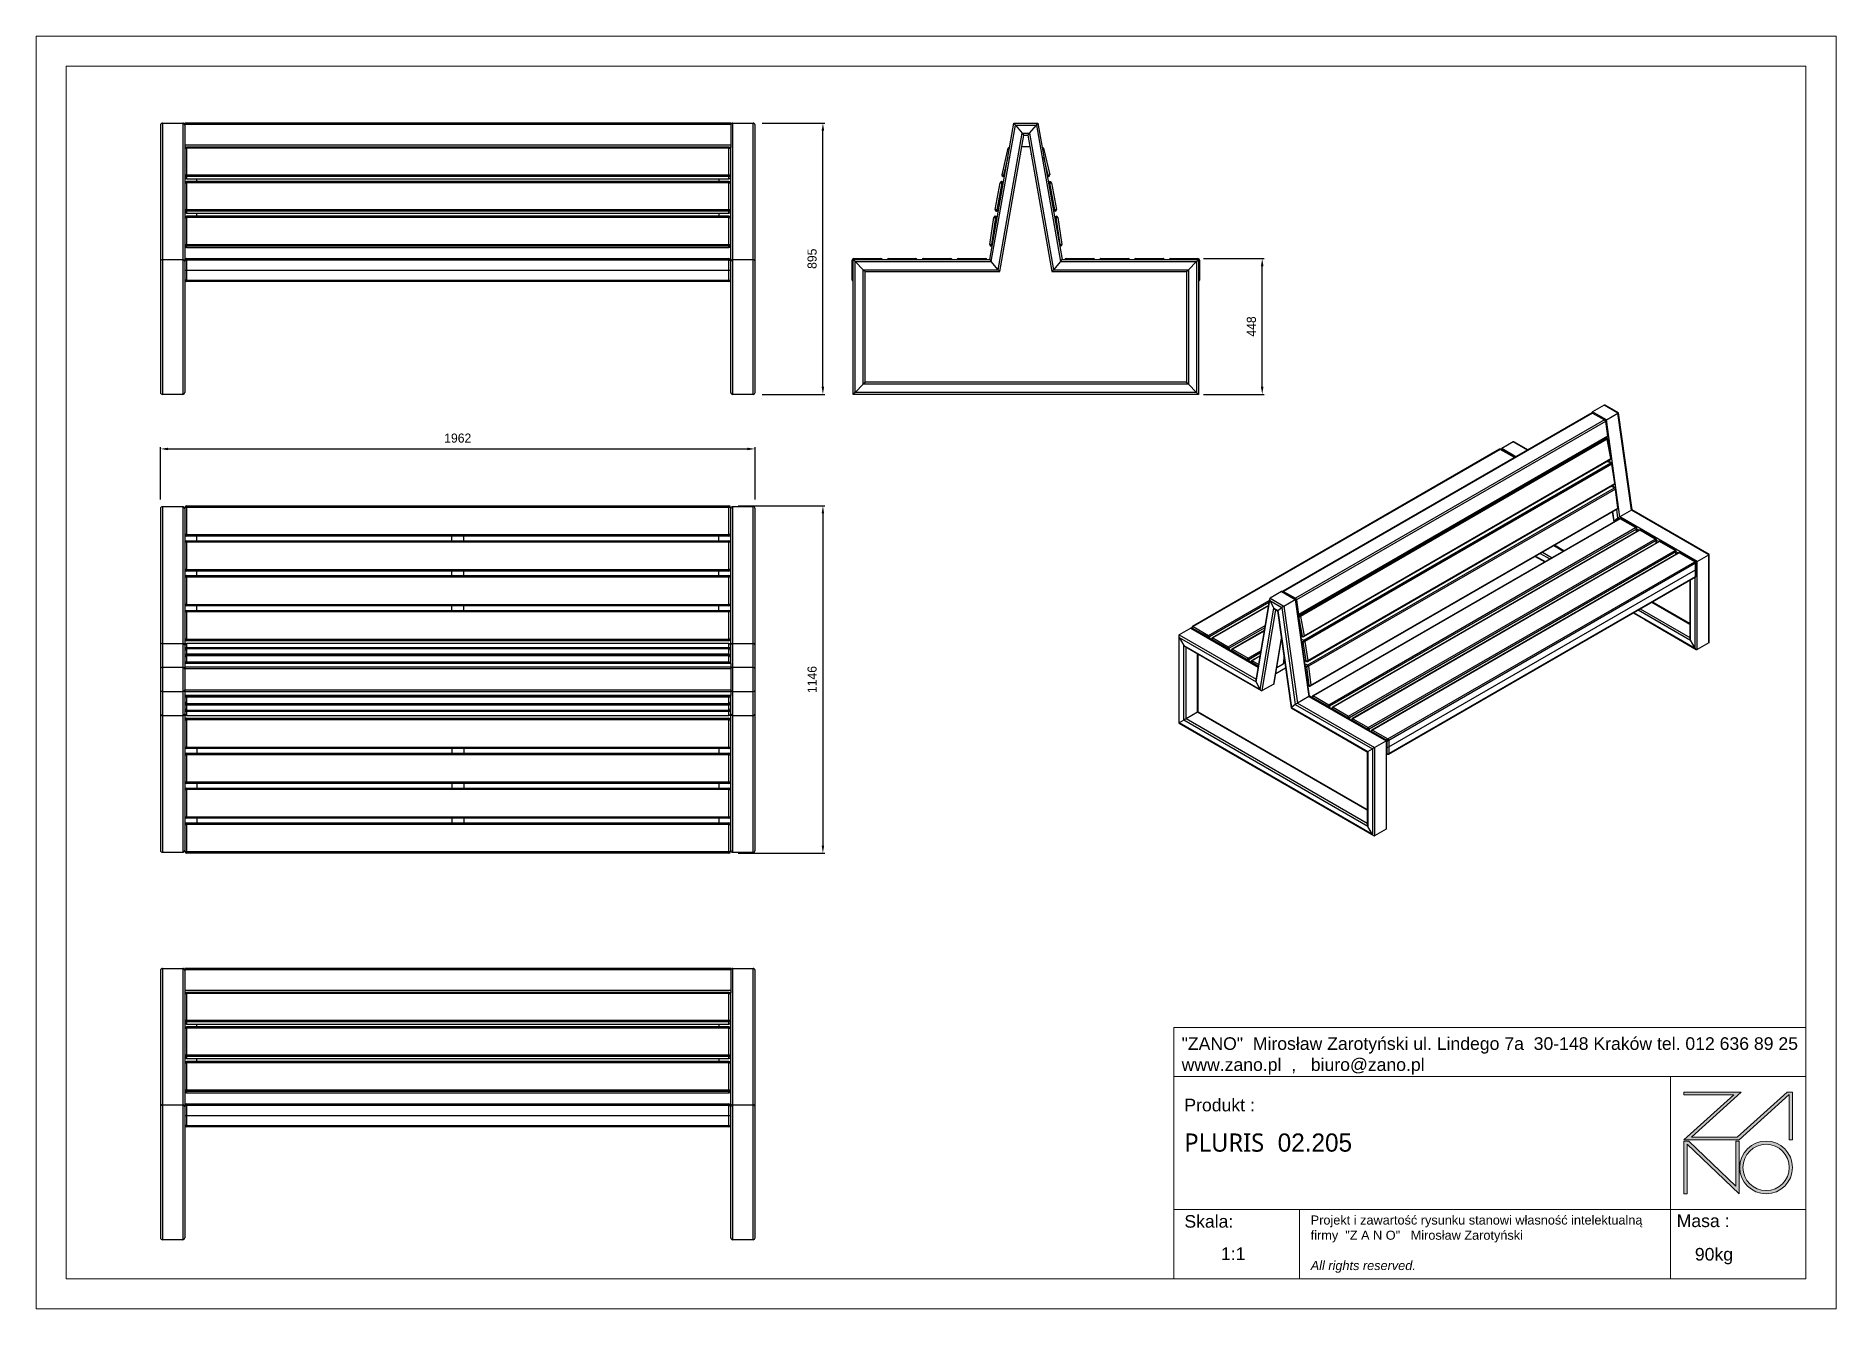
# Model space of a CAD drawing. Header units: millimetres. Extents: x 6705 to 12645, y -2836 to 1364.
import ezdxf

# ---------------------------------------------------------------- set-up
doc = ezdxf.new("R2010")
doc.units = ezdxf.units.MM
doc.header["$PDSIZE"] = -1
doc.layers.add('tabelka', color=155, linetype='Continuous')
doc.layers.add('WYMIAR', color=96, linetype='Continuous')
doc.dimstyles.new('1-1', dxfattribs={"dimtxt": 30, "dimasz": 25, "dimexe": 6.25, "dimexo": 30, "dimgap": 20.625, "dimtad": 1, "dimdec": 1, "dimtxsty": 'Standard', "dimcen": 0, "dimclrd": 2, "dimclre": 2, "dimclrt": 2, "dimadec": 0, "dimazin": 0, "dimtfac": 1, "dimtdec": 1, "dimtmove": 0, "dimatfit": 3, "dimfxl": 0, "dimarcsym": 0})

msp = doc.modelspace()

# ---------------------------------------------------------------- blocks, each defined once
blk = doc.blocks.new('zano')
at = {"layer": 'Defpoints', "lineweight": 5}
for points in [[(6270.2, 3716.2), (6270.2, 3707.4), (6434.8, 3707.4), (6270.2, 3558.4), (6452.4, 3558.4), (6617.9, 3708.2), (6617.9, 3558.4), (6628.6, 3558.4), (6628.6, 3716.2), (6610.7, 3716.2), (6446.1, 3567.2), (6295.4, 3567.2), (6459.9, 3716.2), (6270.2, 3716.2), (6270.2, 3707.4)], [(6270.2, 3554.4), (6286.2, 3554.4), (6441.7, 3405.6), (6441.7, 3554.4), (6452.4, 3554.4), (6452.4, 3380.5), (6281, 3544.6), (6281, 3380.5), (6270.2, 3380.5)]]:
    blk.add_hatch(color=251, dxfattribs=at).paths.add_polyline_path(points)
h = blk.add_hatch(color=251, dxfattribs=at)
h.paths.add_polyline_path([(6454.7, 3467.4, 1), (6628.6, 3467.4, 1)])
h.paths.add_polyline_path([(6617.9, 3467.4, -1), (6465.4, 3467.4, -1)], flags=16)
at = {"layer": 'Defpoints', "color": 251, "lineweight": 5}
blk.add_lwpolyline([(6434.8, 3707.4), (6270.2, 3558.4), (6452.4, 3558.4), (6617.9, 3708.2), (6617.9, 3558.4), (6628.6, 3558.4), (6628.6, 3716.2), (6610.7, 3716.2), (6446.1, 3567.2), (6295.4, 3567.2), (6459.9, 3716.2), (6270.2, 3716.2), (6270.2, 3707.4), (6432.1, 3707.4)], dxfattribs=at)
for points in [[(6270.2, 3716.2), (6270.2, 3707.4), (6434.8, 3707.4), (6270.2, 3558.4), (6452.4, 3558.4), (6617.9, 3708.2), (6617.9, 3558.4), (6628.6, 3558.4), (6628.6, 3716.2), (6610.7, 3716.2), (6446.1, 3567.2), (6295.4, 3567.2), (6459.9, 3716.2), (6270.2, 3716.2), (6270.2, 3707.4)], [(6270.2, 3554.4), (6286.2, 3554.4), (6441.7, 3405.6), (6441.7, 3554.4), (6452.4, 3554.4), (6452.4, 3380.5), (6281, 3544.6), (6281, 3380.5), (6270.2, 3380.5)]]:
    blk.add_lwpolyline(points, close=True, dxfattribs=at)
for radius in [87, 76.3]:
    blk.add_circle((6541.7, 3467.4), radius, dxfattribs=at)
blk = doc.blocks.new('TABELA')
at = {"layer": 'tabelka', "lineweight": 5}
for p, q in [((4587.4, 3929.4), (6672.4, 3929.4)), ((4587.4, 3767.6), (4587.4, 3929.4)), ((4587.4, 3929.4), (6672.4, 3929.4)), ((6226.5, 3767.6), (6226.5, 3329)), ((4587.4, 3329), (6672.4, 3329)), ((5001.6, 3329), (5001.6, 3100.4)), ((6226.5, 3329), (6226.5, 3100.4))]:
    blk.add_line(p, q, dxfattribs=at)
blk.add_lwpolyline([(4587.4, 3767.6), (6672.4, 3767.6), (6672.4, 3100.4), (4587.4, 3100.4)], close=True, dxfattribs=at)
blk.add_blockref('zano', (0, 0))
at = {"layer": 'tabelka', "lineweight": 5, "attachment_point": 1}
for s, insert, char_height, width in [('{\\fArial|b0|i0|c238|p34;"ZANO"  Mirosław Zarotyński ul. Lindego 7a  30-148 Kraków tel. 012 636 89 25\\Pwww.zano.pl  ,   biuro@zano.pl}', (4613, 3896.9), 41.595, 2040.38), ('{\\fArial|b0|i0|c238|p34;Produkt : }', (4622, 3694.1), 41.595, 265.273), ('{\\f@Microsoft YaHei|b0|i0|c0|p34;PLURIS\\fCentury Gothic|b0|i0|c238|p34;  02.205}', (4622, 3579.5), 60, 713.135), ('{\\fArial|b0|i0|c238|p34;Skala: }', (4622, 3310.3), 41.595, 191.675), ('{\\fArial|b0|i0|c238|p34;Masa :}', (6246.7, 3312.2), 41.595, 200.457), ('{\\fArial|b0|i0|c238|p34;1:1}', (4742.5, 3203.5), 41.595, 42.482), ('{\\fArial|b0|i0|c238|p34;90kg}', (6306.7, 3201.8), 41.595, 42.482)]:
    blk.add_mtext(s, dxfattribs=dict(at, insert=insert, char_height=char_height, width=width))
at = {"layer": 'tabelka', "color": 1, "lineweight": 5, "insert": (5038.9, 3308.9), "char_height": 30, "width": 1186.12, "attachment_point": 1}
blk.add_mtext('{\\fArial|b0|i0|c0|p34;Projekt i zawartość rysunku stanowi własność intelektualną firmy \\fArial|b0|i0|c238|p34; "Z A N O"   Mirosław Zarotyński\\fArial|b0|i1|c238|p34;\\P\\PAll rights reserved.}', dxfattribs=at)
blk = doc.blocks.new('bok')
for p, q in [((246.6, 1464.6), (325.9, 1914.6)), ((251.9, 1458.2), (331.3, 1908.2)), ((325.9, 1914.6), (405.9, 1914.6)), ((331.3, 1908.2), (354.1, 1881)), ((331.3, 1908.2), (400.6, 1908.2)), ((377.7, 1881), (400.6, 1908.2)), ((400.6, 1908.2), (479.9, 1458.2)), ((405.9, 1914.6), (485.3, 1464.6)), ((274.8, 1431), (354.1, 1881)), ((280.1, 1424.6), (359.5, 1874.6)), ((354.1, 1881), (377.7, 1881)), ((359.5, 1874.6), (372.4, 1874.6)), ((372.4, 1874.6), (451.7, 1424.6)), ((377.7, 1881), (457.1, 1431)), ((287.3, 1744.2), (307.9, 1831.8)), ((306.2, 1802.7), (292.1, 1743)), ((348.3, 1810.6), (348.2, 1810.8)), ((379.1, 1836.7), (352.8, 1836.7)), ((383.6, 1810.8), (383.6, 1810.6)), ((423.9, 1831.8), (444.6, 1744.2)), ((439.7, 1743), (425.7, 1802.7)), ((294.7, 1737.3), (291, 1738.1)), ((292.1, 1743), (295.5, 1742.2)), ((436.3, 1742.2), (439.7, 1743)), ((440.9, 1738.1), (437.2, 1737.3)), ((264.8, 1629.7), (281.7, 1718.1)), ((286.6, 1717.2), (269.7, 1628.8)), ((291, 1716.3), (286.6, 1717.2)), ((287.6, 1722.1), (291.8, 1721.3)), ((440, 1721.3), (444.3, 1722.1)), ((445.2, 1717.2), (440.9, 1716.3)), ((462.1, 1628.8), (445.2, 1717.2)), ((450.1, 1718.1), (467, 1629.7)), ((266, 1607.7), (271.7, 1606.8)), ((274.5, 1622.8), (268.8, 1623.9)), ((269.7, 1628.8), (275.3, 1627.7)), ((456.5, 1627.7), (462.1, 1628.8)), ((463.1, 1623.9), (457.4, 1622.8)), ((460.2, 1606.8), (465.8, 1607.7)), ((247.2, 1514.4), (260.4, 1603.5)), ((265.3, 1602.7), (252.1, 1513.7)), ((270.8, 1601.9), (265.3, 1602.7)), ((466.5, 1602.7), (461.1, 1601.9)), ((479.7, 1513.7), (466.5, 1602.7)), ((471.5, 1603.5), (484.7, 1514.4)), ((254.3, 1508.3), (251.4, 1508.7)), ((252.1, 1513.7), (255.2, 1513.2)), ((476.7, 1513.2), (479.7, 1513.7)), ((480.4, 1508.7), (477.6, 1508.3)), ((-207.1, 1429.6), (-207.1, 1462.6)), ((-207.1, 1462.6), (-204.1, 1462.6)), ((-207.1, 1396.6), (-207.1, 1429.6)), ((-207.1, 1429.6), (-204.1, 1429.6)), ((-204.1, 1019.6), (-204.1, 1464.6)), ((-204.1, 1464.6), (246.6, 1464.6)), ((-202.1, 1467.6), (-112.1, 1467.6)), ((-202.1, 1467.6), (-202.1, 1464.6)), ((-197.7, 1026), (-197.7, 1458.2)), ((-197.7, 1458.2), (-170.5, 1431)), ((-197.7, 1458.2), (251.9, 1458.2)), ((-170.5, 1053.2), (-170.5, 1431)), ((-170.5, 1431), (274.8, 1431)), ((-112.1, 1467.6), (-112.1, 1464.6)), ((-87.1, 1467.6), (2.9, 1467.6)), ((-87.1, 1467.6), (-87.1, 1464.6)), ((2.9, 1467.6), (2.9, 1464.6)), ((27.9, 1467.6), (117.9, 1467.6)), ((27.9, 1467.6), (27.9, 1464.6)), ((117.9, 1467.6), (117.9, 1464.6)), ((142.9, 1467.6), (232.9, 1467.6)), ((142.9, 1467.6), (142.9, 1464.6)), ((232.9, 1467.6), (232.9, 1464.6)), ((274.8, 1431), (251.9, 1458.2)), ((479.9, 1458.2), (457.1, 1431)), ((457.1, 1431), (902.3, 1431)), ((479.9, 1458.2), (929.5, 1458.2)), ((485.3, 1464.6), (935.9, 1464.6)), ((498.9, 1467.6), (588.9, 1467.6)), ((498.9, 1464.6), (498.9, 1467.6)), ((588.9, 1464.6), (588.9, 1467.6)), ((613.9, 1467.6), (703.9, 1467.6)), ((613.9, 1464.6), (613.9, 1467.6)), ((703.9, 1464.6), (703.9, 1467.6)), ((728.9, 1467.6), (818.9, 1467.6)), ((728.9, 1464.6), (728.9, 1467.6)), ((818.9, 1464.6), (818.9, 1467.6)), ((843.9, 1467.6), (933.9, 1467.6)), ((843.9, 1464.6), (843.9, 1467.6)), ((902.3, 1431), (929.5, 1458.2)), ((902.3, 1431), (902.3, 1053.2)), ((929.5, 1458.2), (929.5, 1026)), ((933.9, 1464.6), (933.9, 1467.6)), ((935.9, 1464.6), (935.9, 1019.6)), ((935.9, 1462.6), (938.9, 1462.6)), ((935.9, 1429.6), (938.9, 1429.6)), ((938.9, 1462.6), (938.9, 1429.6)), ((938.9, 1429.6), (938.9, 1396.6)), ((-207.1, 1396.6), (-204.1, 1396.6)), ((-164.1, 1059.6), (-164.1, 1424.6)), ((-164.1, 1424.6), (280.1, 1424.6)), ((451.7, 1424.6), (895.9, 1424.6)), ((895.9, 1424.6), (895.9, 1059.6)), ((938.9, 1396.6), (935.9, 1396.6)), ((935.9, 1019.6), (-204.1, 1019.6)), ((-170.5, 1053.2), (-197.7, 1026)), ((929.5, 1026), (-197.7, 1026)), ((902.3, 1053.2), (-170.5, 1053.2)), ((895.9, 1059.6), (-164.1, 1059.6)), ((929.5, 1026), (902.3, 1053.2))]:
    blk.add_line(p, q)
at = {"flags": 128}
for points in [[(325.9, 1914.6), (326, 1914.5), (326.3, 1914.1), (326.8, 1913.5), (327.5, 1912.7), (328.3, 1911.8), (329.2, 1910.7), (330.2, 1909.5), (331.3, 1908.2)], [(331.3, 1908.2), (330.2, 1909.5), (329.2, 1910.7), (328.3, 1911.8), (327.5, 1912.7), (326.8, 1913.5), (326.3, 1914.1), (326, 1914.5), (325.9, 1914.6)], [(400.6, 1908.2), (401.6, 1909.5), (402.6, 1910.7), (403.5, 1911.8), (404.4, 1912.7), (405, 1913.5), (405.5, 1914.1), (405.8, 1914.5), (405.9, 1914.6)], [(405.9, 1914.6), (405.8, 1914.5), (405.5, 1914.1), (405, 1913.5), (404.4, 1912.7), (403.5, 1911.8), (402.6, 1910.7), (401.6, 1909.5), (400.6, 1908.2)], [(354.1, 1881), (355, 1879.9), (356, 1878.8), (356.8, 1877.8), (357.6, 1876.9), (358.2, 1876.1), (358.8, 1875.5), (359.2, 1875), (359.4, 1874.7), (359.5, 1874.6)], [(359.5, 1874.6), (359.4, 1874.7), (359.2, 1875), (358.8, 1875.5), (358.2, 1876.1), (357.6, 1876.9), (356.8, 1877.8), (356, 1878.8), (355, 1879.9), (354.1, 1881)], [(372.4, 1874.6), (372.4, 1874.7), (372.7, 1875), (373.1, 1875.5), (373.6, 1876.1), (374.3, 1876.9), (375, 1877.8), (375.9, 1878.8), (376.8, 1879.9), (377.7, 1881)], [(377.7, 1881), (376.8, 1879.9), (375.9, 1878.8), (375, 1877.8), (374.3, 1876.9), (373.6, 1876.1), (373.1, 1875.5), (372.7, 1875), (372.4, 1874.7), (372.4, 1874.6)], [(307.9, 1831.8), (308, 1831.7), (308.3, 1831.7), (308.7, 1831.6), (309.3, 1831.4), (310.1, 1831.3), (310.9, 1831.1), (311.2, 1831)], [(348.3, 1810.6), (348.3, 1810.6), (348.2, 1810.2), (348, 1809.7)], [(383.6, 1810.4), (383.6, 1810.6), (383.6, 1810.6)], [(383.8, 1809.7), (383.7, 1809.9), (383.6, 1810.4)], [(420.7, 1831), (420.9, 1831.1), (421.8, 1831.3), (422.5, 1831.4), (423.1, 1831.6), (423.6, 1831.7), (423.9, 1831.7), (423.9, 1831.8)], [(287.3, 1744.2), (287.4, 1744.1), (287.6, 1744.1), (288.1, 1744), (288.7, 1743.8), (289.4, 1743.7), (290.3, 1743.5), (291.2, 1743.2), (292.1, 1743)], [(291, 1738.1), (291, 1738.2), (291.1, 1738.5), (291.2, 1739), (291.3, 1739.6), (291.5, 1740.3), (291.7, 1741.2), (291.9, 1742.1), (292.1, 1743)], [(439.7, 1743), (440.7, 1743.2), (441.6, 1743.5), (442.4, 1743.7), (443.1, 1743.8), (443.8, 1744), (444.2, 1744.1), (444.5, 1744.1), (444.6, 1744.2)], [(439.7, 1743), (439.9, 1742.1), (440.1, 1741.2), (440.3, 1740.3), (440.5, 1739.6), (440.7, 1739), (440.8, 1738.5), (440.8, 1738.2), (440.9, 1738.1)], [(281.7, 1718.1), (281.8, 1718.1), (282.1, 1718), (282.5, 1718), (283.2, 1717.8), (283.9, 1717.7), (284.7, 1717.5), (285.7, 1717.4), (286.6, 1717.2)], [(286.6, 1717.2), (286.8, 1718.1), (287, 1719.1), (287.2, 1719.9), (287.3, 1720.6), (287.4, 1721.3), (287.5, 1721.7), (287.5, 1722), (287.6, 1722.1)], [(444.3, 1722.1), (444.3, 1722), (444.4, 1721.7), (444.4, 1721.3), (444.6, 1720.6), (444.7, 1719.9), (444.9, 1719.1), (445, 1718.1), (445.2, 1717.2)], [(445.2, 1717.2), (446.2, 1717.4), (447.1, 1717.5), (447.9, 1717.7), (448.7, 1717.8), (449.3, 1718), (449.8, 1718), (450, 1718.1), (450.1, 1718.1)], [(264.8, 1629.7), (264.9, 1629.7), (265.2, 1629.6), (265.6, 1629.6), (266.2, 1629.4), (267, 1629.3), (267.8, 1629.1), (268.8, 1629), (269.7, 1628.8)], [(265.3, 1602.7), (265.4, 1603.7), (265.6, 1604.6), (265.7, 1605.5), (265.8, 1606.2), (265.9, 1606.8), (266, 1607.3), (266, 1607.6), (266, 1607.7)], [(268.8, 1623.9), (268.8, 1624), (268.8, 1624.2), (268.9, 1624.7), (269.1, 1625.3), (269.2, 1626), (269.4, 1626.9), (269.5, 1627.8), (269.7, 1628.8)], [(462.1, 1628.8), (463.1, 1629), (464, 1629.1), (464.9, 1629.3), (465.6, 1629.4), (466.2, 1629.6), (466.7, 1629.6), (466.9, 1629.7), (467, 1629.7)], [(462.1, 1628.8), (462.3, 1627.8), (462.5, 1626.9), (462.7, 1626), (462.8, 1625.3), (462.9, 1624.7), (463, 1624.2), (463.1, 1624), (463.1, 1623.9)], [(465.8, 1607.7), (465.8, 1607.6), (465.9, 1607.3), (465.9, 1606.8), (466, 1606.2), (466.1, 1605.5), (466.3, 1604.6), (466.4, 1603.7), (466.5, 1602.7)], [(260.4, 1603.5), (260.5, 1603.4), (260.7, 1603.4), (261.2, 1603.3), (261.8, 1603.2), (262.6, 1603.1), (263.4, 1603), (264.3, 1602.9), (265.3, 1602.7)], [(466.5, 1602.7), (467.5, 1602.9), (468.4, 1603), (469.3, 1603.1), (470, 1603.2), (470.7, 1603.3), (471.1, 1603.4), (471.4, 1603.4), (471.5, 1603.5)], [(247.2, 1514.4), (247.3, 1514.4), (247.6, 1514.4), (248, 1514.3), (248.6, 1514.2), (249.4, 1514.1), (250.2, 1514), (251.2, 1513.8), (252.1, 1513.7)], [(251.4, 1508.7), (251.4, 1508.8), (251.5, 1509.1), (251.5, 1509.6), (251.6, 1510.2), (251.7, 1510.9), (251.9, 1511.8), (252, 1512.7), (252.1, 1513.7)], [(479.7, 1513.7), (480.7, 1513.8), (481.6, 1514), (482.5, 1514.1), (483.2, 1514.2), (483.8, 1514.3), (484.3, 1514.4), (484.6, 1514.4), (484.7, 1514.4)], [(479.7, 1513.7), (479.9, 1512.7), (480, 1511.8), (480.1, 1510.9), (480.2, 1510.2), (480.3, 1509.6), (480.4, 1509.1), (480.4, 1508.8), (480.4, 1508.7)], [(-204.1, 1464.6), (-204, 1464.5), (-203.7, 1464.2), (-203.2, 1463.7), (-202.6, 1463.1), (-201.8, 1462.3), (-200.9, 1461.4), (-199.9, 1460.4), (-198.8, 1459.3), (-197.7, 1458.2)], [(-197.7, 1458.2), (-198.8, 1459.3), (-199.9, 1460.4), (-200.9, 1461.4), (-201.8, 1462.3), (-202.6, 1463.1), (-203.2, 1463.7), (-203.7, 1464.2), (-204, 1464.5), (-204.1, 1464.6)], [(-170.5, 1431), (-169.2, 1429.8), (-168, 1428.6), (-166.9, 1427.4), (-166, 1426.5), (-165.2, 1425.7), (-164.6, 1425.1), (-164.2, 1424.7), (-164.1, 1424.6)], [(-164.1, 1424.6), (-164.2, 1424.7), (-164.6, 1425.1), (-165.2, 1425.7), (-166, 1426.5), (-166.9, 1427.4), (-168, 1428.6), (-169.2, 1429.8), (-170.5, 1431)], [(251.9, 1458.2), (250.9, 1459.5), (249.9, 1460.7), (249, 1461.8), (248.1, 1462.7), (247.5, 1463.5), (247, 1464.1), (246.7, 1464.5), (246.6, 1464.6)], [(246.6, 1464.6), (246.7, 1464.5), (246.9, 1464.2), (247.3, 1463.7), (247.8, 1463.1), (248.5, 1462.3), (249.3, 1461.4), (250.1, 1460.4), (251, 1459.3), (251.9, 1458.2)], [(280.1, 1424.6), (280.1, 1424.7), (279.8, 1425), (279.4, 1425.5), (278.9, 1426.1), (278.2, 1426.9), (277.5, 1427.8), (276.6, 1428.8), (275.7, 1429.9), (274.8, 1431)], [(274.8, 1431), (275.7, 1429.9), (276.6, 1428.8), (277.5, 1427.8), (278.2, 1426.9), (278.9, 1426.1), (279.4, 1425.5), (279.8, 1425), (280.1, 1424.7), (280.1, 1424.6)], [(457.1, 1431), (456.1, 1429.9), (455.2, 1428.8), (454.4, 1427.8), (453.6, 1426.9), (453, 1426.1), (452.4, 1425.5), (452, 1425), (451.8, 1424.7), (451.7, 1424.6)], [(451.7, 1424.6), (451.8, 1424.7), (452.1, 1425.1), (452.6, 1425.7), (453.3, 1426.5), (454.1, 1427.4), (455, 1428.6), (456, 1429.8), (457.1, 1431)], [(485.3, 1464.6), (485.2, 1464.5), (484.9, 1464.1), (484.4, 1463.5), (483.7, 1462.7), (482.9, 1461.8), (482, 1460.7), (480.9, 1459.5), (479.9, 1458.2)], [(479.9, 1458.2), (480.9, 1459.5), (482, 1460.7), (482.9, 1461.8), (483.7, 1462.7), (484.4, 1463.5), (484.9, 1464.1), (485.2, 1464.5), (485.3, 1464.6)], [(895.9, 1424.6), (896, 1424.7), (896.3, 1425), (896.8, 1425.5), (897.4, 1426.1), (898.2, 1426.9), (899.1, 1427.8), (900.1, 1428.8), (901.2, 1429.9), (902.3, 1431)], [(902.3, 1431), (901.2, 1429.9), (900.1, 1428.8), (899.1, 1427.8), (898.2, 1426.9), (897.4, 1426.1), (896.8, 1425.5), (896.3, 1425), (896, 1424.7), (895.9, 1424.6)], [(929.5, 1458.2), (930.8, 1459.5), (932, 1460.7), (933.1, 1461.8), (934, 1462.7), (934.8, 1463.5), (935.4, 1464.1), (935.8, 1464.5), (935.9, 1464.6)], [(935.9, 1464.6), (935.8, 1464.5), (935.4, 1464.1), (934.8, 1463.5), (934, 1462.7), (933.1, 1461.8), (932, 1460.7), (930.8, 1459.5), (929.5, 1458.2)], [(-197.7, 1026), (-198.9, 1024.8), (-200.1, 1023.6), (-201.2, 1022.4), (-202.2, 1021.5), (-203, 1020.7), (-203.6, 1020.1), (-204, 1019.7), (-204.1, 1019.6)], [(-204.1, 1019.6), (-204, 1019.7), (-203.6, 1020.1), (-203, 1020.7), (-202.2, 1021.5), (-201.2, 1022.4), (-200.1, 1023.6), (-198.9, 1024.8), (-197.7, 1026)], [(-164.1, 1059.6), (-164.2, 1059.5), (-164.5, 1059.2), (-164.9, 1058.7), (-165.6, 1058.1), (-166.4, 1057.3), (-167.3, 1056.4), (-168.3, 1055.4), (-169.4, 1054.3), (-170.5, 1053.2)], [(-170.5, 1053.2), (-169.4, 1054.3), (-168.3, 1055.4), (-167.3, 1056.4), (-166.4, 1057.3), (-165.6, 1058.1), (-164.9, 1058.7), (-164.5, 1059.2), (-164.2, 1059.5), (-164.1, 1059.6)], [(902.3, 1053.2), (901.2, 1054.3), (900.1, 1055.4), (899.1, 1056.4), (898.2, 1057.3), (897.4, 1058.1), (896.8, 1058.7), (896.3, 1059.2), (896, 1059.5), (895.9, 1059.6)], [(895.9, 1059.6), (896, 1059.5), (896.3, 1059.2), (896.8, 1058.7), (897.4, 1058.1), (898.2, 1057.3), (899.1, 1056.4), (900.1, 1055.4), (901.2, 1054.3), (902.3, 1053.2)], [(935.9, 1019.6), (935.8, 1019.7), (935.5, 1020), (935.1, 1020.5), (934.4, 1021.1), (933.6, 1021.9), (932.7, 1022.8), (931.7, 1023.8), (930.6, 1024.9), (929.5, 1026)], [(929.5, 1026), (930.6, 1024.9), (931.7, 1023.8), (932.7, 1022.8), (933.6, 1021.9), (934.4, 1021.1), (935.1, 1020.5), (935.5, 1020), (935.8, 1019.7), (935.9, 1019.6)]]:
    blk.add_lwpolyline(points, dxfattribs=at)
for centre, start, end in [((312.8, 1830.6), 99.00425, 166.74971), ((419.1, 1830.6), 13.25029, 80.99575), ((292.1, 1743), 166.74971, 256.74971), ((439.7, 1743), 283.25029, 13.25029), ((286.6, 1717.2), 79.16971, 169.16971), ((445.2, 1717.2), 10.83029, 100.83029), ((265.3, 1602.7), 81.58971, 171.58971), ((269.7, 1628.8), 169.16971, 259.16971), ((462.1, 1628.8), 280.83029, 10.83029), ((466.5, 1602.7), 8.41029, 98.41029), ((252.1, 1513.7), 171.58971, 261.58971), ((479.7, 1513.7), 278.41029, 8.41029), ((-202.1, 1462.6), 90, 180), ((-112.1, 1462.6), 23.57818, 90), ((-87.1, 1462.6), 90, 156.42182), ((2.9, 1462.6), 23.57818, 90), ((27.9, 1462.6), 90, 156.42182), ((117.9, 1462.6), 23.57818, 90), ((142.9, 1462.6), 90, 156.42182), ((232.9, 1462.6), 23.57818, 90), ((498.9, 1462.6), 90, 156.42182), ((588.9, 1462.6), 23.57818, 90), ((613.9, 1462.6), 90, 156.42182), ((703.9, 1462.6), 23.57818, 90), ((728.9, 1462.6), 90, 156.42182), ((818.9, 1462.6), 23.57818, 90), ((843.9, 1462.6), 90, 156.42182), ((933.9, 1462.6), 0, 90), ((-202.1, 1396.6), 180, 246.42182), ((933.9, 1396.6), 293.57818, 0)]:
    blk.add_arc(centre, 5, start, end)
blk = doc.blocks.new('front')
for p, q in [((2468.8, 1908.2), (2468.8, 1458.2)), ((2475.2, 1914.6), (2475.2, 1464.6)), ((2475.2, 1914.6), (2542.4, 1914.6)), ((2542.4, 1914.6), (2542.4, 1464.6)), ((4350.8, 1914.6), (2548.8, 1914.6)), ((2548.8, 1914.6), (2548.8, 1909.6)), ((4350.8, 1909.6), (2548.8, 1909.6)), ((2548.8, 1909.6), (2548.8, 1841.7)), ((4350.8, 1914.6), (4350.8, 1909.6)), ((4350.8, 1909.6), (4350.8, 1841.7)), ((4357.2, 1464.6), (4357.2, 1914.6)), ((4357.2, 1914.6), (4424.4, 1914.6)), ((4424.4, 1464.6), (4424.4, 1914.6)), ((4430.8, 1458.2), (4430.8, 1908.2)), ((4350.8, 1841.7), (2548.8, 1841.7)), ((2548.8, 1841.7), (2548.8, 1834.8)), ((4350.8, 1841.7), (4350.8, 1834.8)), ((2548.8, 1834.8), (2548.8, 1834.7)), ((2552, 1834.8), (2548.8, 1834.8)), ((2548.8, 1834.7), (2548.8, 1458.2)), ((2550.5, 1833.2), (2548.8, 1833.2)), ((2549.8, 1829.7), (2548.8, 1829.7)), ((2549.8, 1743), (2549.8, 1830.6)), ((4344.8, 1835.6), (2554.8, 1835.6)), ((2554.8, 1835.6), (2554.8, 1831.8)), ((2554.8, 1831.8), (2554.8, 1744.2)), ((4344.8, 1831.8), (2554.8, 1831.8)), ((4344.8, 1831.8), (4344.8, 1835.6)), ((4344.8, 1744.2), (4344.8, 1831.8)), ((4350.8, 1834.8), (4347.6, 1834.8)), ((4350.8, 1833.2), (4349.1, 1833.2)), ((4349.8, 1830.6), (4349.8, 1743)), ((4350.8, 1829.7), (4349.8, 1829.7)), ((4350.8, 1834.8), (4350.8, 1834.7)), ((4350.8, 1458.2), (4350.8, 1834.7)), ((2549.8, 1735.5), (2549.8, 1743)), ((2554.8, 1744.2), (4344.8, 1744.2)), ((2554.8, 1738.1), (2554.8, 1744.2)), ((4344.8, 1738.1), (2554.8, 1738.1)), ((2554.8, 1738.1), (2554.8, 1730.6)), ((2554.8, 1730.6), (4344.8, 1730.6)), ((2588.8, 1722.2), (2588.8, 1730.6)), ((4310.8, 1730.6), (4310.8, 1722.2)), ((4344.8, 1744.2), (4344.8, 1738.1)), ((4344.8, 1730.6), (4344.8, 1738.1)), ((4349.8, 1743), (4349.8, 1735.5)), ((2549.8, 1628.8), (2549.8, 1717.2)), ((4344.8, 1722.2), (2554.8, 1722.2)), ((2554.8, 1722.2), (2554.8, 1718.1)), ((2554.8, 1718.1), (2554.8, 1629.7)), ((4344.8, 1718.1), (2554.8, 1718.1)), ((4344.8, 1718.1), (4344.8, 1722.2)), ((4344.8, 1629.7), (4344.8, 1718.1)), ((4349.8, 1717.2), (4349.8, 1628.8)), ((2549.8, 1622.6), (2549.8, 1628.8)), ((2554.8, 1629.7), (4344.8, 1629.7)), ((2554.8, 1623.9), (2554.8, 1629.7)), ((4344.8, 1623.9), (2554.8, 1623.9)), ((2554.8, 1623.9), (2554.8, 1617.7)), ((2554.8, 1617.7), (4344.8, 1617.7)), ((4344.8, 1607.7), (2554.8, 1607.7)), ((2554.8, 1607.7), (2554.8, 1603.5)), ((2588.8, 1607.7), (2588.8, 1617.7)), ((4310.8, 1617.7), (4310.8, 1607.7)), ((4344.8, 1629.7), (4344.8, 1623.9)), ((4344.8, 1617.7), (4344.8, 1623.9)), ((4344.8, 1603.5), (4344.8, 1607.7)), ((4349.8, 1628.8), (4349.8, 1622.6)), ((2549.8, 1513.7), (2549.8, 1602.7)), ((2554.8, 1603.5), (2554.8, 1514.4)), ((4344.8, 1603.5), (2554.8, 1603.5)), ((4344.8, 1514.4), (4344.8, 1603.5)), ((4349.8, 1602.7), (4349.8, 1513.7)), ((2548.8, 1505.6), (2551, 1505.6)), ((2548.8, 1505.1), (2551.6, 1505.1)), ((2549.8, 1508.9), (2549.8, 1513.7)), ((2554.8, 1514.4), (4344.8, 1514.4)), ((2554.8, 1508.7), (2554.8, 1514.4)), ((4344.8, 1508.7), (2554.8, 1508.7)), ((2554.8, 1508.7), (2554.8, 1503.9)), ((2554.8, 1503.9), (4344.8, 1503.9)), ((4344.8, 1514.4), (4344.8, 1508.7)), ((4344.8, 1503.9), (4344.8, 1508.7)), ((4348.1, 1505.1), (4350.8, 1505.1)), ((4348.6, 1505.6), (4350.8, 1505.6)), ((4349.8, 1513.7), (4349.8, 1508.9)), ((2468.8, 1458.2), (2468.8, 1026)), ((2475.2, 1464.6), (2475.2, 1019.6)), ((2475.2, 1464.6), (2542.4, 1464.6)), ((2542.4, 1464.6), (2542.4, 1019.6)), ((2548.8, 1458.2), (2548.8, 1026)), ((2548.8, 1429.6), (2549.8, 1429.6)), ((2549.8, 1429.6), (2549.8, 1462.6)), ((2549.8, 1462.6), (2554.8, 1462.6)), ((2549.8, 1396.6), (2549.8, 1429.6)), ((2549.8, 1429.6), (2554.8, 1429.6)), ((2554.8, 1467.6), (4344.8, 1467.6)), ((2554.8, 1462.6), (2554.8, 1467.6)), ((4344.8, 1462.6), (2554.8, 1462.6)), ((2554.8, 1462.6), (2554.8, 1429.6)), ((2554.8, 1429.6), (2554.8, 1396.6)), ((2554.8, 1429.6), (4344.8, 1429.6)), ((4344.8, 1467.6), (4344.8, 1462.6)), ((4344.8, 1429.6), (4344.8, 1462.6)), ((4344.8, 1462.6), (4349.8, 1462.6)), ((4344.8, 1396.6), (4344.8, 1429.6)), ((4344.8, 1429.6), (4349.8, 1429.6)), ((4349.8, 1462.6), (4349.8, 1429.6)), ((4349.8, 1429.6), (4349.8, 1396.6)), ((4350.8, 1429.6), (4349.8, 1429.6)), ((4350.8, 1026), (4350.8, 1458.2)), ((4357.2, 1019.6), (4357.2, 1464.6)), ((4357.2, 1464.6), (4424.4, 1464.6)), ((4424.4, 1019.6), (4424.4, 1464.6)), ((4430.8, 1026), (4430.8, 1458.2)), ((2549.8, 1405.6), (2548.8, 1405.6)), ((2554.8, 1396.6), (2549.8, 1396.6)), ((2554.8, 1396.6), (2554.8, 1391.6)), ((2554.8, 1396.6), (4344.8, 1396.6)), ((4344.8, 1391.6), (2554.8, 1391.6)), ((4344.8, 1396.6), (4344.8, 1391.6)), ((4344.8, 1396.6), (4349.8, 1396.6)), ((4349.8, 1405.6), (4350.8, 1405.6)), ((2542.4, 1019.6), (2475.2, 1019.6)), ((4424.4, 1019.6), (4357.2, 1019.6))]:
    blk.add_line(p, q)
at = {"flags": 128}
for points in [[(2549.8, 1830.6), (2549.9, 1830.8), (2550.2, 1831.1), (2550.7, 1831.3), (2551.3, 1831.4), (2552, 1831.6), (2552.9, 1831.7), (2553.8, 1831.7), (2554.8, 1831.8)], [(4344.8, 1831.8), (4345.8, 1831.7), (4346.7, 1831.7), (4347.6, 1831.6), (4348.3, 1831.4), (4349, 1831.3), (4349.4, 1831.1), (4349.7, 1830.8), (4349.8, 1830.6)], [(2549.8, 1743), (2549.9, 1743.2), (2550.2, 1743.5), (2550.7, 1743.7), (2551.3, 1743.8), (2552, 1744), (2552.9, 1744.1), (2553.8, 1744.1), (2554.8, 1744.2)], [(4344.8, 1744.2), (4345.8, 1744.1), (4346.7, 1744.1), (4347.6, 1744), (4348.3, 1743.8), (4349, 1743.7), (4349.4, 1743.5), (4349.7, 1743.2), (4349.8, 1743)], [(2549.8, 1717.2), (2549.9, 1717.4), (2550.2, 1717.5), (2550.7, 1717.7), (2551.3, 1717.8), (2552, 1718), (2552.9, 1718), (2553.8, 1718.1), (2554.8, 1718.1)], [(4344.8, 1718.1), (4345.8, 1718.1), (4346.7, 1718), (4347.6, 1718), (4348.3, 1717.8), (4349, 1717.7), (4349.4, 1717.5), (4349.7, 1717.4), (4349.8, 1717.2)], [(2549.8, 1628.8), (2549.9, 1629), (2550.2, 1629.1), (2550.7, 1629.3), (2551.3, 1629.4), (2552, 1629.6), (2552.9, 1629.6), (2553.8, 1629.7), (2554.8, 1629.7)], [(4344.8, 1629.7), (4345.8, 1629.7), (4346.7, 1629.6), (4347.6, 1629.6), (4348.3, 1629.4), (4349, 1629.3), (4349.4, 1629.1), (4349.7, 1629), (4349.8, 1628.8)], [(2549.8, 1602.7), (2549.9, 1602.9), (2550.2, 1603), (2550.7, 1603.1), (2551.3, 1603.2), (2552, 1603.3), (2552.9, 1603.4), (2553.8, 1603.4), (2554.8, 1603.5)], [(4344.8, 1603.5), (4345.8, 1603.4), (4346.7, 1603.4), (4347.6, 1603.3), (4348.3, 1603.2), (4349, 1603.1), (4349.4, 1603), (4349.7, 1602.9), (4349.8, 1602.7)], [(2549.8, 1513.7), (2549.9, 1513.8), (2550.2, 1514), (2550.7, 1514.1), (2551.3, 1514.2), (2552, 1514.3), (2552.9, 1514.4), (2553.8, 1514.4), (2554.8, 1514.4)], [(4344.8, 1514.4), (4345.8, 1514.4), (4346.7, 1514.4), (4347.6, 1514.3), (4348.3, 1514.2), (4349, 1514.1), (4349.4, 1514), (4349.7, 1513.8), (4349.8, 1513.7)]]:
    blk.add_lwpolyline(points, dxfattribs=at)
for centre, radius, start, end in [((2475.2, 1908.2), 6.4, 90, 180), ((2542.4, 1908.2), 6.4, 0, 90), ((4357.2, 1908.2), 6.4, 90, 180), ((4424.4, 1908.2), 6.4, 0, 90), ((2554.8, 1830.6), 5, 90, 180), ((4344.8, 1830.6), 5, 0, 90), ((2554.7, 1743.1), 4.93, 180.78254, 270.76312), ((2554.7, 1735.5), 4.93, 180.78185, 270.76381), ((4344.9, 1743.1), 4.93, 269.23688, 359.21746), ((4344.9, 1735.5), 4.93, 269.23619, 359.21815), ((2554.8, 1717.2), 5, 90, 180), ((4344.8, 1717.2), 5, 0, 90), ((2554.8, 1628.8), 4.96, 180.51898, 270.51059), ((2554.8, 1622.6), 4.96, 180.5187, 270.51157), ((2554.8, 1602.7), 5, 90, 180), ((4344.9, 1628.8), 4.96, 269.48941, 359.48102), ((4344.9, 1622.6), 4.96, 269.48843, 359.4813), ((4344.8, 1602.7), 5, 0, 90), ((2554.8, 1513.7), 4.97, 180.31096, 270.30845), ((2554.8, 1508.9), 4.97, 180.31096, 270.30845), ((4344.8, 1513.7), 4.97, 269.69155, 359.68904), ((4344.8, 1508.9), 4.97, 269.69155, 359.68904), ((2475.2, 1458.2), 6.4, 90, 180), ((2542.4, 1458.2), 6.4, 0, 90), ((2554.8, 1462.6), 5, 90, 180), ((4344.8, 1462.6), 5, 0, 90), ((4357.2, 1458.2), 6.4, 90, 180), ((4424.4, 1458.2), 6.4, 0, 90), ((2554.8, 1396.6), 5, 180, 270), ((4344.8, 1396.6), 5, 270, 0), ((2475.2, 1026), 6.4, 180, 270), ((2542.4, 1026), 6.4, 270, 0), ((4357.2, 1026), 6.4, 180, 270), ((4424.4, 1026), 6.4, 270, 360)]:
    blk.add_arc(centre, radius, start, end)
blk = doc.blocks.new('rzut')
for p, q in [((2468.8, -814.3), (2468.8, -1263.9)), ((2542.4, -807.9), (2475.2, -807.9)), ((2475.2, -807.9), (2475.2, -1258.6)), ((2542.4, -807.9), (2542.4, -1258.6)), ((2548.8, -814.3), (2548.8, -1263.9)), ((2549.8, -899.9), (2549.8, -809.9)), ((2554.8, -809.9), (2549.8, -809.9)), ((2554.8, -809.9), (2554.8, -804.9)), ((2554.8, -804.9), (4344.8, -804.9)), ((4344.8, -809.9), (2554.8, -809.9)), ((2554.8, -809.9), (2554.8, -899.9)), ((4344.8, -804.9), (4344.8, -809.9)), ((4344.8, -899.9), (4344.8, -809.9)), ((4349.8, -809.9), (4344.8, -809.9)), ((4349.8, -809.9), (4349.8, -899.9)), ((4350.8, -1263.9), (4350.8, -814.3)), ((4424.4, -807.9), (4357.2, -807.9)), ((4357.2, -1258.6), (4357.2, -807.9)), ((4424.4, -1258.6), (4424.4, -807.9)), ((4430.8, -1263.9), (4430.8, -814.3)), ((2548.8, -842.9), (2549.8, -842.9)), ((2548.8, -846.9), (2549.8, -846.9)), ((4350.8, -842.9), (4349.8, -842.9)), ((4350.8, -846.9), (4349.8, -846.9)), ((2554.8, -899.9), (2549.8, -899.9)), ((2554.8, -924.9), (2549.8, -924.9)), ((2549.8, -1014.9), (2549.8, -924.9)), ((2554.8, -899.9), (4344.8, -899.9)), ((2554.8, -899.9), (2554.8, -904.9)), ((4344.8, -904.9), (2554.8, -904.9)), ((2554.8, -924.9), (2554.8, -919.9)), ((2554.8, -919.9), (4344.8, -919.9)), ((4344.8, -924.9), (2554.8, -924.9)), ((2554.8, -924.9), (2554.8, -1014.9)), ((2588.8, -919.9), (2588.8, -904.9)), ((3429.8, -919.9), (3429.8, -904.9)), ((3469.8, -919.9), (3469.8, -904.9)), ((4310.8, -919.9), (4310.8, -904.9)), ((4349.8, -899.9), (4344.8, -899.9)), ((4344.8, -904.9), (4344.8, -899.9)), ((4344.8, -919.9), (4344.8, -924.9)), ((4349.8, -924.9), (4344.8, -924.9)), ((4344.8, -1014.9), (4344.8, -924.9)), ((4349.8, -924.9), (4349.8, -1014.9)), ((2554.8, -1014.9), (2549.8, -1014.9)), ((2554.8, -1039.9), (2549.8, -1039.9)), ((2549.8, -1129.9), (2549.8, -1039.9)), ((2554.8, -1014.9), (4344.8, -1014.9)), ((2554.8, -1014.9), (2554.8, -1019.9)), ((4344.8, -1019.9), (2554.8, -1019.9)), ((2554.8, -1039.9), (2554.8, -1034.9)), ((2554.8, -1034.9), (4344.8, -1034.9)), ((4344.8, -1039.9), (2554.8, -1039.9)), ((2554.8, -1039.9), (2554.8, -1129.9)), ((2588.8, -1034.9), (2588.8, -1019.9)), ((3429.8, -1034.9), (3429.8, -1019.9)), ((3469.8, -1034.9), (3469.8, -1019.9)), ((4310.8, -1034.9), (4310.8, -1019.9)), ((4349.8, -1014.9), (4344.8, -1014.9)), ((4344.8, -1019.9), (4344.8, -1014.9)), ((4344.8, -1034.9), (4344.8, -1039.9)), ((4349.8, -1039.9), (4344.8, -1039.9)), ((4344.8, -1129.9), (4344.8, -1039.9)), ((4349.8, -1039.9), (4349.8, -1129.9)), ((2554.8, -1129.9), (2549.8, -1129.9)), ((2554.8, -1154.9), (2549.8, -1154.9)), ((2549.8, -1244.9), (2549.8, -1154.9)), ((2554.8, -1129.9), (4344.8, -1129.9)), ((2554.8, -1129.9), (2554.8, -1134.9)), ((4344.8, -1134.9), (2554.8, -1134.9)), ((2554.8, -1154.9), (2554.8, -1149.9)), ((2554.8, -1149.9), (4344.8, -1149.9)), ((4344.8, -1154.9), (2554.8, -1154.9)), ((2554.8, -1154.9), (2554.8, -1244.9)), ((2588.8, -1149.9), (2588.8, -1134.9)), ((3429.8, -1149.9), (3429.8, -1134.9)), ((3469.8, -1149.9), (3469.8, -1134.9)), ((4310.8, -1149.9), (4310.8, -1134.9)), ((4349.8, -1129.9), (4344.8, -1129.9)), ((4344.8, -1134.9), (4344.8, -1129.9)), ((4344.8, -1149.9), (4344.8, -1154.9)), ((4344.8, -1244.9), (4344.8, -1154.9)), ((4349.8, -1154.9), (4344.8, -1154.9)), ((4349.8, -1154.9), (4349.8, -1244.9)), ((2548.8, -1242.9), (2549.8, -1242.9)), ((2554.8, -1244.9), (2549.8, -1244.9)), ((2554.8, -1244.9), (4344.8, -1244.9)), ((2554.8, -1244.9), (2554.8, -1249.9)), ((4349.8, -1244.9), (4344.8, -1244.9)), ((4344.8, -1249.9), (4344.8, -1244.9)), ((4350.8, -1242.9), (4349.8, -1242.9)), ((2468.8, -1263.9), (2468.8, -1343.3)), ((2475.2, -1258.6), (2475.2, -1337.9)), ((2475.2, -1258.6), (2542.4, -1258.6)), ((2542.4, -1258.6), (2542.4, -1337.9)), ((2548.8, -1263.9), (2548.8, -1325)), ((2549.8, -1296.3), (2548.8, -1296.3)), ((2549.8, -1277.3), (2549.8, -1264.1)), ((2549.8, -1281.7), (2549.8, -1277.3)), ((2549.8, -1298.6), (2549.8, -1281.7)), ((2549.8, -1304.1), (2549.8, -1298.6)), ((2549.8, -1324.8), (2549.8, -1304.1)), ((4344.8, -1249.9), (2554.8, -1249.9)), ((4344.8, -1259.1), (2554.8, -1259.1)), ((2554.8, -1259.2), (2554.8, -1259.1)), ((4344.8, -1259.2), (2554.8, -1259.2)), ((2554.8, -1259.2), (2554.8, -1272.3)), ((2554.8, -1272.3), (4344.8, -1272.3)), ((2554.8, -1272.3), (2554.8, -1276.7)), ((4344.8, -1276.7), (2554.8, -1276.7)), ((2554.8, -1276.8), (2554.8, -1276.7)), ((4344.8, -1276.8), (2554.8, -1276.8)), ((2554.8, -1276.8), (2554.8, -1293.7)), ((2554.8, -1293.7), (4344.8, -1293.7)), ((2554.8, -1293.7), (2554.8, -1299.1)), ((4344.8, -1299.1), (2554.8, -1299.1)), ((2554.8, -1299.3), (2554.8, -1299.1)), ((4344.8, -1299.3), (2554.8, -1299.3)), ((2554.8, -1299.3), (2554.8, -1319.9)), ((4344.8, -1259.1), (4344.8, -1259.2)), ((4344.8, -1272.3), (4344.8, -1259.2)), ((4344.8, -1276.7), (4344.8, -1272.3)), ((4344.8, -1276.7), (4344.8, -1276.8)), ((4344.8, -1293.7), (4344.8, -1276.8)), ((4344.8, -1299.1), (4344.8, -1293.7)), ((4344.8, -1299.1), (4344.8, -1299.3)), ((4344.8, -1319.9), (4344.8, -1299.3)), ((4349.8, -1264.1), (4349.8, -1277.3)), ((4349.8, -1277.3), (4349.8, -1281.7)), ((4349.8, -1281.7), (4349.8, -1298.6)), ((4350.8, -1296.3), (4349.8, -1296.3)), ((4349.8, -1298.6), (4349.8, -1304.1)), ((4349.8, -1304.1), (4349.8, -1324.8)), ((4350.8, -1325), (4350.8, -1263.9)), ((4357.2, -1337.9), (4357.2, -1258.6)), ((4357.2, -1258.6), (4424.4, -1258.6)), ((4424.4, -1337.9), (4424.4, -1258.6)), ((4430.8, -1343.3), (4430.8, -1263.9)), ((2468.8, -1343.3), (2468.8, -1412.5)), ((2542.4, -1337.9), (2475.2, -1337.9)), ((2475.2, -1337.9), (2475.2, -1417.9)), ((2542.4, -1337.9), (2542.4, -1417.9)), ((4350.8, -1325), (2548.8, -1325)), ((2548.8, -1325), (2548.8, -1325.1)), ((4350.8, -1325.1), (2548.8, -1325.1)), ((2548.8, -1325.1), (2548.8, -1337)), ((4350.8, -1337), (2548.8, -1337)), ((2548.8, -1337), (2548.8, -1342.9)), ((4350.8, -1342.9), (2548.8, -1342.9)), ((2548.8, -1342.9), (2548.8, -1412.9)), ((2549.8, -1325), (2549.8, -1324.8)), ((2549.8, -1324.8), (2549.9, -1325)), ((2554.8, -1319.9), (4344.8, -1319.9)), ((2554.8, -1319.9), (2554.8, -1325)), ((4344.8, -1325), (4344.8, -1319.9)), ((4349.7, -1325), (4349.8, -1324.8)), ((4349.8, -1324.8), (4349.8, -1325)), ((4350.8, -1325), (4350.8, -1325.1)), ((4350.8, -1325.1), (4350.8, -1337)), ((4350.8, -1337), (4350.8, -1342.9)), ((4350.8, -1342.9), (4350.8, -1412.9)), ((4424.4, -1337.9), (4357.2, -1337.9)), ((4357.2, -1417.9), (4357.2, -1337.9)), ((4424.4, -1417.9), (4424.4, -1337.9)), ((4430.8, -1412.5), (4430.8, -1343.3)), ((2468.8, -1412.5), (2468.8, -1491.9)), ((2475.2, -1417.9), (2542.4, -1417.9)), ((2475.2, -1417.9), (2475.2, -1497.3)), ((2542.4, -1417.9), (2542.4, -1497.3)), ((4350.8, -1412.9), (2548.8, -1412.9)), ((2548.8, -1412.9), (2548.8, -1418.8)), ((4350.8, -1418.8), (2548.8, -1418.8)), ((2548.8, -1418.8), (2548.8, -1430.8)), ((4350.8, -1412.9), (4350.8, -1418.8)), ((4350.8, -1418.8), (4350.8, -1430.8)), ((4357.2, -1417.9), (4424.4, -1417.9)), ((4357.2, -1497.3), (4357.2, -1417.9)), ((4424.4, -1497.3), (4424.4, -1417.9)), ((4430.8, -1491.9), (4430.8, -1412.5)), ((4350.8, -1430.8), (2548.8, -1430.8)), ((2548.8, -1430.8), (2548.8, -1430.9)), ((2548.8, -1430.9), (4350.8, -1430.9)), ((2548.8, -1430.9), (2548.8, -1491.9)), ((2548.8, -1459.6), (2549.8, -1459.6)), ((2549.8, -1431.1), (2549.8, -1430.9)), ((2549.9, -1430.9), (2549.8, -1431.1)), ((2549.8, -1451.7), (2549.8, -1431.1)), ((2549.8, -1457.2), (2549.8, -1451.7)), ((2549.8, -1474.1), (2549.8, -1457.2)), ((2549.8, -1478.5), (2549.8, -1474.1)), ((2549.8, -1491.7), (2549.8, -1478.5)), ((2554.8, -1430.9), (2554.8, -1435.9)), ((4344.8, -1435.9), (2554.8, -1435.9)), ((2554.8, -1435.9), (2554.8, -1456.6)), ((2554.8, -1456.6), (4344.8, -1456.6)), ((2554.8, -1456.7), (2554.8, -1456.6)), ((2554.8, -1456.7), (4344.8, -1456.7)), ((2554.8, -1456.7), (2554.8, -1462.1)), ((4344.8, -1462.1), (2554.8, -1462.1)), ((2554.8, -1462.1), (2554.8, -1479)), ((2554.8, -1479), (4344.8, -1479)), ((2554.8, -1479.1), (2554.8, -1479)), ((2554.8, -1479.1), (4344.8, -1479.1)), ((2554.8, -1479.1), (2554.8, -1483.5)), ((4344.8, -1483.5), (2554.8, -1483.5)), ((2554.8, -1483.5), (2554.8, -1496.6)), ((4344.8, -1435.9), (4344.8, -1430.9)), ((4344.8, -1456.6), (4344.8, -1435.9)), ((4344.8, -1456.6), (4344.8, -1456.7)), ((4344.8, -1462.1), (4344.8, -1456.7)), ((4344.8, -1479), (4344.8, -1462.1)), ((4344.8, -1479), (4344.8, -1479.1)), ((4344.8, -1483.5), (4344.8, -1479.1)), ((4344.8, -1496.6), (4344.8, -1483.5)), ((4349.8, -1431.1), (4349.7, -1430.9)), ((4349.8, -1430.9), (4349.8, -1431.1)), ((4349.8, -1431.1), (4349.8, -1451.7)), ((4349.8, -1451.7), (4349.8, -1457.2)), ((4349.8, -1457.2), (4349.8, -1474.1)), ((4349.8, -1459.6), (4350.8, -1459.6)), ((4349.8, -1474.1), (4349.8, -1478.5)), ((4349.8, -1478.5), (4349.8, -1491.7)), ((4350.8, -1430.8), (4350.8, -1430.9)), ((4350.8, -1491.9), (4350.8, -1430.9)), ((2468.8, -1491.9), (2468.8, -1941.5)), ((2542.4, -1497.3), (2475.2, -1497.3)), ((2475.2, -1497.3), (2475.2, -1947.9)), ((2542.4, -1497.3), (2542.4, -1947.9)), ((2548.8, -1491.9), (2548.8, -1941.5)), ((2548.8, -1512.9), (2549.8, -1512.9)), ((2549.8, -1510.9), (2554.8, -1510.9)), ((2549.8, -1600.9), (2549.8, -1510.9)), ((2554.8, -1496.6), (4344.8, -1496.6)), ((2554.8, -1496.7), (2554.8, -1496.6)), ((2554.8, -1496.7), (4344.8, -1496.7)), ((2554.8, -1505.9), (2554.8, -1510.9)), ((2554.8, -1505.9), (4344.8, -1505.9)), ((2554.8, -1510.9), (2554.8, -1600.9)), ((4344.8, -1510.9), (2554.8, -1510.9)), ((4344.8, -1496.6), (4344.8, -1496.7)), ((4344.8, -1510.9), (4344.8, -1505.9)), ((4344.8, -1510.9), (4349.8, -1510.9)), ((4344.8, -1600.9), (4344.8, -1510.9)), ((4349.8, -1510.9), (4349.8, -1600.9)), ((4350.8, -1512.9), (4349.8, -1512.9)), ((4350.8, -1941.5), (4350.8, -1491.9)), ((4424.4, -1497.3), (4357.2, -1497.3)), ((4357.2, -1947.9), (4357.2, -1497.3)), ((4424.4, -1947.9), (4424.4, -1497.3)), ((4430.8, -1941.5), (4430.8, -1491.9)), ((2549.8, -1600.9), (2554.8, -1600.9)), ((2554.8, -1600.9), (4344.8, -1600.9)), ((2554.8, -1605.9), (2554.8, -1600.9)), ((4344.8, -1600.9), (4349.8, -1600.9)), ((4344.8, -1600.9), (4344.8, -1605.9)), ((2549.8, -1625.9), (2554.8, -1625.9)), ((2549.8, -1715.9), (2549.8, -1625.9)), ((4344.8, -1605.9), (2554.8, -1605.9)), ((2554.8, -1620.9), (2554.8, -1625.9)), ((2554.8, -1620.9), (4344.8, -1620.9)), ((4344.8, -1625.9), (2554.8, -1625.9)), ((2554.8, -1625.9), (2554.8, -1715.9)), ((2588.8, -1605.9), (2588.8, -1620.9)), ((3429.8, -1605.9), (3429.8, -1620.9)), ((3469.8, -1605.9), (3469.8, -1620.9)), ((4310.8, -1605.9), (4310.8, -1620.9)), ((4344.8, -1625.9), (4344.8, -1620.9)), ((4344.8, -1625.9), (4349.8, -1625.9)), ((4344.8, -1715.9), (4344.8, -1625.9)), ((4349.8, -1625.9), (4349.8, -1715.9)), ((2549.8, -1715.9), (2554.8, -1715.9)), ((2554.8, -1715.9), (4344.8, -1715.9)), ((2554.8, -1720.9), (2554.8, -1715.9)), ((4344.8, -1720.9), (2554.8, -1720.9)), ((2588.8, -1720.9), (2588.8, -1735.9)), ((3429.8, -1720.9), (3429.8, -1735.9)), ((3469.8, -1720.9), (3469.8, -1735.9)), ((4310.8, -1720.9), (4310.8, -1735.9)), ((4344.8, -1715.9), (4349.8, -1715.9)), ((4344.8, -1715.9), (4344.8, -1720.9)), ((2549.8, -1740.9), (2554.8, -1740.9)), ((2549.8, -1830.9), (2549.8, -1740.9)), ((2554.8, -1735.9), (2554.8, -1740.9)), ((2554.8, -1735.9), (4344.8, -1735.9)), ((2554.8, -1740.9), (2554.8, -1830.9)), ((4344.8, -1740.9), (2554.8, -1740.9)), ((4344.8, -1740.9), (4344.8, -1735.9)), ((4344.8, -1830.9), (4344.8, -1740.9)), ((4344.8, -1740.9), (4349.8, -1740.9)), ((4349.8, -1740.9), (4349.8, -1830.9)), ((2549.8, -1830.9), (2554.8, -1830.9)), ((2554.8, -1830.9), (4344.8, -1830.9)), ((2554.8, -1835.9), (2554.8, -1830.9)), ((4344.8, -1835.9), (2554.8, -1835.9)), ((2588.8, -1835.9), (2588.8, -1850.9)), ((3429.8, -1835.9), (3429.8, -1850.9)), ((3469.8, -1835.9), (3469.8, -1850.9)), ((4310.8, -1835.9), (4310.8, -1850.9)), ((4344.8, -1830.9), (4349.8, -1830.9)), ((4344.8, -1830.9), (4344.8, -1835.9)), ((2549.8, -1855.9), (2554.8, -1855.9)), ((2549.8, -1945.9), (2549.8, -1855.9)), ((2554.8, -1850.9), (2554.8, -1855.9)), ((2554.8, -1850.9), (4344.8, -1850.9)), ((2554.8, -1855.9), (2554.8, -1945.9)), ((4344.8, -1855.9), (2554.8, -1855.9)), ((4344.8, -1855.9), (4344.8, -1850.9)), ((4344.8, -1855.9), (4349.8, -1855.9)), ((4344.8, -1945.9), (4344.8, -1855.9)), ((4349.8, -1855.9), (4349.8, -1945.9)), ((2475.2, -1947.9), (2542.4, -1947.9)), ((2548.8, -1908.9), (2549.8, -1908.9)), ((2548.8, -1912.9), (2549.8, -1912.9)), ((2549.8, -1945.9), (2554.8, -1945.9)), ((2554.8, -1945.9), (4344.8, -1945.9)), ((2554.8, -1950.9), (2554.8, -1945.9)), ((4344.8, -1950.9), (2554.8, -1950.9)), ((4344.8, -1945.9), (4349.8, -1945.9)), ((4344.8, -1945.9), (4344.8, -1950.9)), ((4350.8, -1908.9), (4349.8, -1908.9)), ((4350.8, -1912.9), (4349.8, -1912.9)), ((4357.2, -1947.9), (4424.4, -1947.9))]:
    blk.add_line(p, q)
at = {"flags": 128}
for points in [[(2549.8, -1298.6), (2549.9, -1298.8), (2550.2, -1299), (2550.7, -1299.1), (2551.3, -1299.3), (2552, -1299.4), (2552.9, -1299.5), (2552.9, -1299.5)], [(4346.7, -1299.5), (4346.7, -1299.5), (4347.6, -1299.4), (4348.3, -1299.3), (4349, -1299.1), (4349.4, -1299), (4349.7, -1298.8), (4349.8, -1298.6)], [(2552.9, -1456.3), (2552.9, -1456.3), (2552, -1456.4), (2551.3, -1456.5), (2550.7, -1456.7), (2550.2, -1456.8), (2549.9, -1457), (2549.8, -1457.2)], [(4349.8, -1457.2), (4349.7, -1457), (4349.4, -1456.8), (4349, -1456.7), (4348.3, -1456.5), (4347.6, -1456.4), (4346.7, -1456.3), (4346.7, -1456.3)]]:
    blk.add_lwpolyline(points, dxfattribs=at)
for centre, radius, start, end in [((2475.2, -814.3), 6.4, 90, 180), ((2542.4, -814.3), 6.4, 0, 90), ((2554.8, -809.9), 5, 90, 180), ((4344.8, -809.9), 5, 0, 90), ((4357.2, -814.3), 6.4, 90, 180), ((4424.4, -814.3), 6.4, 0, 90), ((2554.8, -899.9), 5, 180, 270), ((2554.8, -924.9), 5, 90, 180), ((4344.8, -899.9), 5, 270, 0), ((4344.8, -924.9), 5, 360, 90), ((2554.8, -1014.9), 5, 180, 270), ((2554.8, -1039.9), 5, 90, 180), ((4344.8, -1014.9), 5, 270, 0), ((4344.8, -1039.9), 5, 0, 90), ((2554.8, -1129.9), 5, 180, 270), ((2554.8, -1154.9), 5, 90, 180), ((4344.8, -1129.9), 5, 270, 0), ((4344.8, -1154.9), 5, 360, 90), ((2554.8, -1244.9), 5, 180, 270), ((4344.8, -1244.9), 5, 270, 0), ((2554.8, -1264.1), 5, 90, 180), ((2554.8, -1264.2), 4.97, 89.6913, 179.6893), ((2554.8, -1277.3), 4.97, 89.6913, 179.68921), ((2554.8, -1281.7), 5, 90, 180), ((2554.8, -1281.7), 4.96, 89.4892, 179.48114), ((2551.6, -1274.8), 3.07, 234.71785, 270.74455), ((2554.8, -1298.7), 4.96, 89.4892, 179.48114), ((2554.8, -1304.1), 5, 90, 180), ((2554.7, -1304.2), 4.93, 89.23683, 179.21741), ((4344.8, -1264.1), 5, 360, 90), ((4344.8, -1264.2), 4.97, 0.3107, 90.3087), ((4344.8, -1277.3), 4.97, 0.31079, 90.3087), ((4344.8, -1281.7), 5, 0, 90), ((4344.9, -1281.7), 4.96, 0.51886, 90.5108), ((4344.9, -1298.7), 4.96, 0.51886, 90.5108), ((4344.8, -1304.1), 5, 0, 90), ((4344.9, -1304.2), 4.93, 0.78259, 90.76317), ((4348.2, -1275.2), 2.7, 266.68984, 307.84776), ((2554.7, -1324.8), 4.93, 89.23692, 179.21733), ((4344.9, -1324.8), 4.93, 0.78267, 90.76308), ((2554.7, -1431), 4.93, 180.78267, 270.76308), ((2554.8, -1451.7), 5, 180, 270), ((2554.7, -1451.6), 4.93, 180.78259, 270.76317), ((2554.8, -1457.2), 4.96, 180.51886, 270.5108), ((2554.8, -1474.1), 5, 180, 270), ((2554.8, -1474.1), 4.96, 180.51886, 270.5108), ((2551.5, -1480.7), 2.7, 86.68984, 127.84776), ((2554.8, -1478.5), 4.97, 180.31079, 270.3087), ((4344.9, -1431), 4.93, 269.23692, 359.21733), ((4344.8, -1451.7), 5, 270, 0), ((4344.9, -1451.6), 4.93, 269.23683, 359.21741), ((4344.9, -1457.2), 4.96, 269.4892, 359.48114), ((4344.8, -1474.1), 5, 270, 0), ((4344.9, -1474.1), 4.96, 269.4892, 359.48114), ((4344.8, -1478.5), 4.97, 269.6913, 359.68921), ((4348, -1481), 3.07, 54.71785, 90.74455), ((2554.8, -1491.7), 5, 180, 270), ((2554.8, -1491.7), 4.97, 180.3107, 270.3087), ((2554.8, -1510.9), 5, 90, 180), ((4344.8, -1491.7), 5, 270, 0), ((4344.8, -1491.7), 4.97, 269.6913, 359.6893), ((4344.8, -1510.9), 5, 0, 90), ((2554.8, -1600.9), 5, 180, 270), ((4344.8, -1600.9), 5, 270, 0), ((2554.8, -1625.9), 5, 90, 180), ((4344.8, -1625.9), 5, 0, 90), ((2554.8, -1715.9), 5, 180, 270), ((4344.8, -1715.9), 5, 270, 0), ((2554.8, -1740.9), 5, 90, 180), ((4344.8, -1740.9), 5, 0, 90), ((2554.8, -1830.9), 5, 180, 270), ((4344.8, -1830.9), 5, 270, 0), ((2554.8, -1855.9), 5, 90, 180), ((4344.8, -1855.9), 5, 0, 90), ((2475.2, -1941.5), 6.4, 180, 270), ((2542.4, -1941.5), 6.4, 270, 0), ((2554.8, -1945.9), 5, 180, 270), ((4344.8, -1945.9), 5, 270, 0), ((4357.2, -1941.5), 6.4, 180, 270), ((4424.4, -1941.5), 6.4, 270, 0)]:
    blk.add_arc(centre, radius, start, end)
for centre, start_param, end_param in [((2475.2, -1263.9), 1.570796, 3.141593), ((2475.2, -1263.9), 1.570796, 3.141593), ((2542.4, -1263.9), 0, 1.570796), ((2542.4, -1263.9), 0, 1.570796), ((4357.2, -1263.9), 1.570796, 3.141593), ((4357.2, -1263.9), 1.570796, 3.141593), ((4424.4, -1263.9), 0, 1.570796), ((4424.4, -1263.9), 0, 1.570796), ((2475.2, -1343.3), 1.570796, 3.141593), ((2475.2, -1343.3), 1.570796, 3.141593), ((2542.4, -1343.3), 0, 1.570796), ((2542.4, -1343.3), 0, 1.570796), ((4357.2, -1343.3), 1.570796, 3.141593), ((4357.2, -1343.3), 1.570796, 3.141593), ((4424.4, -1343.3), 0, 1.570796), ((4424.4, -1343.3), 0, 1.570796), ((2475.2, -1412.5), 3.141593, 4.712389), ((2475.2, -1412.5), 3.141593, 4.712389), ((2542.4, -1412.5), 4.712389, 6.283185), ((2542.4, -1412.5), 4.712389, 6.283185), ((4357.2, -1412.5), 3.141593, 4.712389), ((4357.2, -1412.5), 3.141593, 4.712389), ((4424.4, -1412.5), 4.712389, 6.283185), ((4424.4, -1412.5), 4.712389, 6.283185), ((2475.2, -1491.9), 3.141593, 4.712389), ((2475.2, -1491.9), 3.141593, 4.712389), ((2542.4, -1491.9), 4.712389, 6.283185), ((2542.4, -1491.9), 4.712389, 6.283185), ((4357.2, -1491.9), 3.141593, 4.712389), ((4357.2, -1491.9), 3.141593, 4.712389), ((4424.4, -1491.9), 4.712389, 6.283185), ((4424.4, -1491.9), 4.712389, 6.283185)]:
    blk.add_ellipse(centre, major_axis=(6.4, 0), ratio=0.8391, start_param=start_param, end_param=end_param)
blk = doc.blocks.new('izometria')
for p, q in [((-52.4, -362.1), (-1326.6, -1097.7)), ((-49.4, -362.4), (-1323.6, -1098)), ((-50.4, -361.1), (-50.6, -361.9)), ((-49.4, -362.4), (0, -391)), ((-0.9, -330.3), (-48.4, -357.8)), ((8.1, -390.4), (-48.4, -357.8)), ((55.6, -363), (-0.9, -330.3)), ((57.7, -362), (3.4, -330.6)), ((8.1, -390.4), (55.6, -363)), ((111.7, -762.8), (55.6, -363)), ((113.9, -761.9), (57.8, -362)), ((0, -391), (-1274.2, -1126.5)), ((4.2, -397.4), (-1270, -1133)), ((4.2, -397.4), (12.7, -457.8)), ((64.2, -790.2), (8.1, -390.4)), ((-433.1, -512), (-1698.8, -1242.7)), ((-430.6, -512.3), (-1696.3, -1243)), ((-1262.7, -1197), (11.5, -461.4)), ((12.7, -457.8), (-1261.5, -1193.4)), ((-1257.9, -1195.7), (7.8, -465)), ((12.1, -470.5), (-1253.6, -1201.2)), ((-371.5, -546.3), (-430.6, -512.3)), ((-370.1, -545.5), (-428.1, -512)), ((-425.1, -513), (-425.1, -513.7)), ((-375.7, -481.4), (-423.2, -508.8)), ((-364.9, -542.5), (-423.2, -508.8)), ((-317.4, -515.1), (-375.7, -481.4)), ((-315.5, -514), (-371.2, -481.9)), ((7.8, -465), (6.2, -464.5)), ((10.1, -464.6), (7.4, -463.8)), ((9.4, -464.4), (9.2, -462.8)), ((26.7, -550.4), (12.1, -470.5)), ((28.2, -548.5), (13.6, -468.5)), ((-1240, -1284.4), (25.7, -553.7)), ((-1239.2, -1299), (26.5, -568.3)), ((-1239, -1281.1), (26.7, -550.4)), ((30.6, -574), (-1235.1, -1304.6)), ((26.5, -568.3), (10.4, -562.6)), ((28.8, -568), (11.6, -561.9)), ((23.7, -566.2), (22.2, -555.7)), ((42.6, -653), (30.6, -574)), ((44, -651.1), (32.1, -572)), ((-1224.1, -1386.8), (41.6, -656.1)), ((-1223.1, -1383.7), (42.6, -653)), ((41.7, -670.5), (27, -664.6)), ((44.1, -670.2), (28.3, -663.8)), ((37.9, -667.7), (36.7, -659)), ((-1224, -1401.2), (41.7, -670.5)), ((45.7, -676.3), (-1220, -1407)), ((55, -754.4), (45.7, -676.3)), ((56.5, -752.4), (47.2, -674.3)), ((-1211.7, -1488), (54, -757.3)), ((-1210.7, -1485.1), (55, -754.4)), ((62.6, -798.2), (-1203.1, -1528.9)), ((65.1, -798.4), (-1200.6, -1529.1)), ((32.7, -769.6), (38.4, -810.1)), ((39.8, -808.8), (34.2, -768.8)), ((38.4, -810.2), (40.1, -811.2)), ((55.9, -795.9), (39.8, -808.8)), ((42, -810.1), (39.8, -808.8)), ((55.9, -795.9), (50.8, -759.2)), ((61.2, -799), (55.9, -795.9)), ((111.7, -762.8), (64.2, -790.2)), ((382.9, -974.2), (64.2, -790.2)), ((128.8, -835.2), (65.1, -798.4)), ((131.3, -834.9), (67.6, -798.2)), ((430.4, -946.8), (111.7, -762.8)), ((432.3, -945.7), (113.8, -761.8)), ((-1137, -1565.8), (128.8, -835.2)), ((132.3, -841.3), (-1133.4, -1572)), ((143.9, -845.1), (-1121.8, -1575.8)), ((146.4, -845.4), (-1119.3, -1576.1)), ((-1055.6, -1612.8), (210.1, -882.1)), ((213.6, -888.2), (-1052.1, -1618.9)), ((132.3, -851.8), (132.3, -841.3)), ((133.8, -851), (133.8, -839.2)), ((142.6, -845.9), (133.8, -840.8)), ((210.1, -882.1), (146.4, -845.4)), ((212.6, -881.9), (148.9, -845.1)), ((213.6, -898.8), (213.6, -888.2)), ((215.1, -897.9), (215.1, -886.2)), ((223.9, -892.9), (215.1, -887.8)), ((225.3, -892.1), (-1040.5, -1622.7)), ((227.8, -892.3), (-1038, -1623)), ((-974.3, -1659.7), (291.4, -929.1)), ((294.9, -935.2), (-970.8, -1665.9)), ((306.6, -939), (-959.2, -1669.7)), ((309.1, -939.3), (-956.7, -1669.9)), ((-286, -953.6), (-246.3, -976.5)), ((-284.1, -952.5), (-244.4, -975.4)), ((-264.9, -941.4), (-225.2, -964.3)), ((-255.8, -936.2), (-216.1, -959.1)), ((-208.3, -908.7), (-168.6, -931.7)), ((-166.7, -930.6), (-206.5, -907.6)), ((291.4, -929.1), (227.8, -892.3)), ((293.9, -928.8), (230.3, -892.1)), ((294.9, -945.7), (294.9, -935.2)), ((296.4, -944.9), (296.4, -933.1)), ((305.2, -939.8), (296.4, -934.7)), ((372.7, -976), (309.1, -939.3)), ((375.2, -975.7), (311.6, -939)), ((382.9, -974.2), (430.4, -946.8)), ((430.4, -1310.1), (430.4, -946.8)), ((432.3, -1306), (432.3, -945.7)), ((-893, -1706.7), (372.7, -976)), ((-890.5, -1769), (375.2, -1038.3)), ((376.2, -982.1), (-889.5, -1712.8)), ((-889.5, -1739.7), (376.2, -1009.1)), ((-889.5, -1766.7), (376.2, -1036)), ((373.8, -1332.3), (373.8, -1039.1)), ((376.2, -1009.1), (376.2, -982.1)), ((376.2, -1036), (376.2, -1009.1)), ((377.7, -1007), (377.7, -980.1)), ((377.7, -1034), (377.7, -1007)), ((382.9, -1337.6), (382.9, -974.2)), ((-1331.7, -1098.6), (-1379.2, -1126)), ((-1331.7, -1098.6), (-1275.1, -1131.2)), ((-1273, -1130.3), (-1327.4, -1098.9)), ((-1324, -1100.3), (-1324.5, -1100.5)), ((-1323.6, -1098), (-1274.2, -1126.5)), ((-1323.6, -1098), (-1323.6, -1100.5)), ((-1323.6, -1100.5), (-1274.2, -1129)), ((-1323.3, -1100.7), (-1323.6, -1100.9)), ((-1323.6, -1100.9), (-1274.2, -1129.4)), ((352.7, -1051.3), (352.7, -1292.7)), ((354.6, -1299), (354.6, -1050.2)), ((-1632.6, -1279.7), (-1382.2, -1135.1)), ((-1383.7, -1144.2), (-1629.1, -1285.8)), ((-1385.7, -1155.8), (-1617.5, -1289.7)), ((-1386, -1157.7), (-1615, -1289.9)), ((-1381.2, -1129.3), (-1437.3, -1464.3)), ((-1436.1, -1471.1), (-1379.9, -1136)), ((-1419.9, -1502.6), (-1363.8, -1167.5)), ((-1411.6, -1507.4), (-1355.8, -1174.3)), ((-1379.9, -1136), (-1363.8, -1167.5)), ((-1379.9, -1136), (-1331, -1164.3)), ((-1379.2, -1126), (-1322.7, -1158.6)), ((-1363.8, -1167.5), (-1347.1, -1177.2)), ((-1359.8, -1172), (-1348.5, -1178.6)), ((-1348.5, -1178.5), (-1292.4, -1578.4)), ((-1347.1, -1177.2), (-1331, -1164.3)), ((-1347.1, -1177.2), (-1291, -1577)), ((-1331, -1164.3), (-1274.9, -1564.1)), ((-1322.7, -1158.6), (-1275.1, -1131.2)), ((-1322.7, -1158.6), (-1266.5, -1558.5)), ((-1275.1, -1131.2), (-1219, -1531)), ((-1274.2, -1129), (-1274.2, -1126.5)), ((-1273.8, -1129.2), (-1274.2, -1129.4)), ((-1216.9, -1530.1), (-1273, -1130.3)), ((-1272.1, -1131.9), (-1272.4, -1132.1)), ((-1272.4, -1132.1), (-1264, -1192.4)), ((-1272.1, -1132.2), (-1263.6, -1192.6)), ((-1270, -1133), (-1272.1, -1132.2)), ((-1270, -1133), (-1261.5, -1193.4)), ((118, -1186.8), (166.2, -1214.6)), ((119.9, -1185.7), (373.8, -1332.3)), ((139.1, -1174.6), (354.6, -1299)), ((148.1, -1169.4), (352.7, -1287.5)), ((195.7, -1141.9), (352.7, -1232.6)), ((352.7, -1230.5), (197.5, -1140.9)), ((-1706.5, -1249.7), (-1754, -1277.1)), ((-1706.5, -1249.7), (-1428.3, -1410.3)), ((-1427.9, -1408.3), (-1701.9, -1250.1)), ((-1701.3, -1247), (-1701.3, -1250.5)), ((-1636.2, -1285.8), (-1699.8, -1249.1)), ((-1699.8, -1249.1), (-1699.8, -1251.3)), ((-1696.3, -1243), (-1632.6, -1279.7)), ((-1551.3, -1326.6), (-1399.6, -1239.1)), ((-1401.1, -1248.1), (-1547.8, -1332.8)), ((-1403.1, -1259.8), (-1536.2, -1336.6)), ((-1403.4, -1261.6), (-1533.7, -1336.8)), ((-1264.1, -1193.8), (-1263.6, -1193.5)), ((-1263.7, -1192.3), (-1264, -1192.4)), ((-1263.6, -1192.6), (-1261.5, -1193.4)), ((-1260.6, -1202.1), (-1263, -1201.4)), ((-1246, -1282.1), (-1260.6, -1202.1)), ((-1259.5, -1195.2), (-1257.9, -1195.7)), ((-1253.6, -1201.2), (-1239, -1281.1)), ((166.2, -1214.6), (378.4, -1337.1)), ((-1755.9, -1281.2), (-1755.9, -1641.5)), ((-1754, -1277.1), (-1436.6, -1460.3)), ((-1754, -1287.5), (-1734.8, -1320.8)), ((-1754, -1640.4), (-1754, -1287.5)), ((-1754, -1287.5), (-1436.1, -1471.1)), ((-1734.8, -1629.3), (-1734.8, -1320.8)), ((-1734.8, -1320.8), (-1419.9, -1502.6)), ((-1730.2, -1325.6), (-1415.9, -1507.1)), ((-1725.7, -1624.1), (-1725.7, -1328.2)), ((-1636.2, -1288.1), (-1636.2, -1285.8)), ((-1629.1, -1285.8), (-1629.1, -1292.1)), ((-1620, -1294), (-1620, -1297.4)), ((-1554.9, -1332.8), (-1618.5, -1296)), ((-1618.5, -1296), (-1618.5, -1298.3)), ((-1615, -1289.9), (-1551.3, -1326.6)), ((-1554.9, -1335), (-1554.9, -1332.8)), ((-1547.8, -1332.8), (-1547.8, -1339.1)), ((-1364.1, -1480), (-1332.6, -1291.9)), ((-1362.1, -1476.7), (-1331.9, -1296.6)), ((-1252, -1280.3), (-1246, -1282.1)), ((-1251.7, -1282.5), (-1243.9, -1284.8)), ((-1249.1, -1283.3), (-1251.4, -1284.6)), ((-1249.9, -1295.2), (-1239.2, -1299)), ((-1242.1, -1305.4), (-1248.8, -1303.1)), ((-1230.2, -1384.5), (-1242.1, -1305.4)), ((-1235.1, -1304.6), (-1223.1, -1383.7)), ((373.8, -1332.3), (354.6, -1299)), ((430.4, -1310.1), (382.9, -1337.6)), ((-1678.2, -1596.7), (-1678.2, -1355.7)), ((-1676.3, -1595.6), (-1676.3, -1356.8)), ((-1538.7, -1340.9), (-1538.7, -1344.4)), ((-1473.5, -1379.7), (-1537.2, -1343)), ((-1537.2, -1343), (-1537.2, -1345.2)), ((-1533.7, -1336.8), (-1470, -1373.6)), ((-1473.5, -1382), (-1473.5, -1379.7)), ((-1470, -1373.6), (-1417, -1343)), ((-1418.5, -1352), (-1466.5, -1379.7)), ((-1466.5, -1379.7), (-1466.5, -1386)), ((-1457.3, -1387.9), (-1457.3, -1391.3)), ((-1427.6, -1406.2), (-1455.9, -1389.9)), ((-1455.9, -1389.9), (-1455.9, -1392.2)), ((-1420.5, -1363.7), (-1454.8, -1383.5)), ((-1420.8, -1365.6), (-1452.3, -1383.8)), ((-1452.3, -1383.8), (-1426.4, -1398.8)), ((-1325.5, -1398.6), (-1351.5, -1413.6)), ((-1318.5, -1392.1), (-1325.2, -1396)), ((-1237.7, -1381.8), (-1230.2, -1384.5)), ((-1237.4, -1383.9), (-1228.3, -1387.2)), ((-1235, -1384.8), (-1237.1, -1386.1)), ((-1235.7, -1396.5), (-1224, -1401.2)), ((-1227, -1407.6), (-1234.5, -1404.6)), ((-1217.7, -1485.7), (-1227, -1407.6)), ((-1220, -1407), (-1210.7, -1485.1)), ((-1419.9, -1502.6), (-1436.1, -1471.1)), ((-1364.1, -1480), (-1411.6, -1507.4)), ((-1355.3, -1436.4), (-1315.5, -1413.4)), ((-1223.5, -1483.3), (-1217.7, -1485.7)), ((-1219, -1531), (-1266.5, -1558.5)), ((-1266.5, -1558.5), (-947.9, -1742.4)), ((-1223.2, -1485.4), (-1216.1, -1488.3)), ((-1219, -1531), (-900.4, -1715)), ((-898.5, -1713.9), (-1216.9, -1530.1)), ((-1205.6, -1533.2), (-1205.6, -1536.6)), ((-1140.5, -1572), (-1204.1, -1535.2)), ((-1204.1, -1535.2), (-1204.1, -1537.5)), ((-1200.6, -1529.1), (-1137, -1565.8)), ((-1734.8, -1629.3), (-1754, -1640.4)), ((-976.2, -2067.3), (-1734.8, -1629.3)), ((-1678.2, -1596.7), (-1725.7, -1624.1)), ((-978, -2055.7), (-1725.7, -1624.1)), ((-978, -2000.9), (-1678.2, -1596.7)), ((-978, -1998.7), (-1676.3, -1595.6)), ((-1292.4, -1578.4), (-978, -1759.9)), ((-1274.9, -1564.1), (-1291, -1577)), ((-1291, -1577), (-976.2, -1758.8)), ((-1274.9, -1564.1), (-956.9, -1747.7)), ((-1140.5, -1574.2), (-1140.5, -1572)), ((-1133.4, -1572), (-1133.4, -1578.3)), ((-1124.3, -1580.1), (-1124.3, -1583.6)), ((-1059.2, -1618.9), (-1122.8, -1582.2)), ((-1122.8, -1582.2), (-1122.8, -1584.4)), ((-1119.3, -1576.1), (-1055.6, -1612.8)), ((-1059.2, -1621.2), (-1059.2, -1618.9)), ((-1052.1, -1618.9), (-1052.1, -1625.2)), ((-1043, -1627.1), (-1043, -1630.5)), ((-977.9, -1665.9), (-1041.5, -1629.1)), ((-1041.5, -1629.1), (-1041.5, -1631.4)), ((-1038, -1623), (-974.3, -1659.7)), ((-1755.9, -1641.5), (-952.4, -2105.4)), ((-956.9, -2100.6), (-1754, -1640.4)), ((-977.9, -1668.1), (-977.9, -1665.9)), ((-970.8, -1665.9), (-970.8, -1672.2)), ((-961.7, -1674), (-961.7, -1677.5)), ((-896.5, -1712.8), (-960.2, -1676.1)), ((-960.2, -1676.1), (-960.2, -1678.3)), ((-956.7, -1669.9), (-893, -1706.7)), ((-978, -1759.9), (-978, -2061)), ((-976.2, -1758.8), (-956.9, -1747.7)), ((-976.2, -1758.8), (-976.2, -2067.3)), ((-956.9, -1747.7), (-956.9, -2100.6)), ((-947.9, -1742.4), (-900.4, -1715)), ((-947.9, -1742.4), (-947.9, -2105.8)), ((-900.4, -1715), (-900.4, -2078.4)), ((-898.5, -2074.2), (-898.5, -1713.9)), ((-898.5, -1738.6), (-896.5, -1739.7)), ((-898.5, -1765.6), (-896.5, -1766.7)), ((-898.5, -1767.3), (-895.5, -1769)), ((-896.5, -1739.7), (-896.5, -1712.8)), ((-896.5, -1766.7), (-896.5, -1739.7)), ((-889.5, -1712.8), (-889.5, -1739.7)), ((-889.5, -1739.7), (-889.5, -1766.7)), ((-956.9, -2100.6), (-976.2, -2067.3)), ((-900.4, -2078.4), (-947.9, -2105.8))]:
    blk.add_line(p, q)
at = {"flags": 128}
for points in [[(12.1, -470.5), (12.7, -470), (13.2, -469.6), (13.5, -469.2), (13.6, -468.7), (13.6, -468.5)], [(26.7, -550.4), (27.3, -550), (27.8, -549.6), (28.1, -549.1), (28.2, -548.7), (28.2, -548.5)], [(30.6, -574), (31.2, -573.5), (31.7, -573.1), (32, -572.6), (32.1, -572.1), (32.1, -572)], [(42.6, -653), (43.2, -652.6), (43.7, -652.2), (44, -651.7), (44.1, -651.2), (44, -651.1)], [(-1327.6, -1098.8), (-1327.3, -1098.3), (-1326.9, -1097.9), (-1326.3, -1097.6), (-1325.7, -1097.4), (-1325.1, -1097.5), (-1324.4, -1097.7), (-1323.6, -1098)], [(-1261.5, -1193.4), (-1261.5, -1194.3), (-1261.6, -1195.2), (-1261.8, -1196), (-1262.2, -1196.6), (-1262.8, -1197), (-1263.4, -1197.2), (-1263.6, -1197.3)], [(-1321.8, -1369), (-1322.4, -1373.7), (-1325.5, -1398.6)]]:
    blk.add_lwpolyline(points, dxfattribs=at)
for centre, radius, start, end in [((-51.2, -364.9), 3.01, 54.33968, 114.3484), ((-5.1, -398.8), 9.38, 8.68988, 57.09386), ((-430.6, -516.4), 5, 60.00269, 119.99731), ((-432, -514.3), 2.51, 54.38269, 114.30774), ((-429.1, -514.3), 2.51, 65.69299, 125.6175), ((9.4, -467.3), 2.81, 74.41769, 122.62567), ((4.9, -471.6), 7.3, 9.32579, 66.15951), ((8.7, -469.4), 5, 10.33929, 73.01886), ((9.4, -458.7), 3.41, 307.96951, 16.10665), ((23.2, -549.4), 5, 299.99731, 10.33929), ((23.9, -551.4), 2.94, 308.52846, 19.43011), ((28, -570.6), 2.75, 72.27629, 123.10569), ((23.3, -575), 7.42, 8.22891, 64.37795), ((27.1, -572.7), 5, 8.59842, 70.38535), ((39.1, -651.8), 5, 299.99731, 8.59842), ((39.8, -653.9), 2.88, 308.33061, 16.74941), ((43.2, -672.8), 2.7, 70.37768, 123.61374), ((38.3, -677.2), 7.53, 7.07627, 62.68225), ((42.2, -674.9), 5, 6.7989, 67.87555), ((45, -674.2), 2.2, 289.48866, 358.35655), ((51.5, -752.9), 5, 299.99731, 6.7989), ((52.4, -755.1), 2.77, 307.28785, 14.84242), ((54.3, -752.3), 2.2, 289.48616, 358.3584), ((65.1, -802.5), 5, 60.00269, 119.99731), ((63.7, -800.5), 2.51, 54.38247, 114.30751), ((66.6, -800.5), 2.51, 65.69299, 125.6175), ((130.2, -837.2), 2.51, 65.69299, 125.6175), ((124.6, -841.6), 7.68, 2.6055, 57.3943), ((128.8, -839.2), 5, 0, 60.00269), ((131.3, -839), 2.51, 294.37421, 354.30531), ((146.4, -849.5), 5, 60.00269, 119.99731), ((145, -847.4), 2.51, 54.38287, 114.3071), ((147.9, -847.4), 2.51, 65.69299, 125.6175), ((211.5, -884.2), 2.51, 65.69299, 125.6175), ((205.9, -888.6), 7.68, 2.60539, 57.39441), ((210.1, -886.2), 5, 0, 60.00269), ((212.6, -885.9), 2.51, 294.3755, 354.30347), ((227.8, -896.4), 5, 60.00269, 119.99731), ((226.3, -894.4), 2.51, 54.3826, 114.30738), ((229.2, -894.4), 2.51, 65.69299, 125.6175), ((292.9, -931.1), 2.51, 65.69299, 125.6175), ((287.2, -935.5), 7.68, 2.60548, 57.39432), ((291.4, -933.1), 5, 0, 60.00269), ((293.9, -932.9), 2.51, 294.3755, 354.30347), ((309.1, -943.3), 5, 60.00269, 119.99731), ((307.6, -941.3), 2.51, 54.38314, 114.30683), ((310.5, -941.3), 2.51, 65.69299, 125.6175), ((374.2, -978), 2.51, 65.69299, 125.6175), ((368.6, -982.5), 7.68, 2.60576, 57.39404), ((372.7, -980.1), 5, 360, 60.00269), ((372.7, -1034), 5, 299.99731, 0), ((373.9, -1036.3), 2.4, 304.05798, 7.25331), ((375.2, -979.8), 2.51, 294.37623, 354.30384), ((375.2, -1006.8), 2.51, 294.37623, 354.30384), ((375.2, -1033.7), 2.51, 294.37623, 354.30384), ((-1324.5, -1101.7), 1.55, 54.81252, 109.10929), ((-1324.5, -1102.2), 1.6, 58.01381, 87.21812), ((-1279.3, -1134.4), 9.38, 8.68988, 57.09386), ((-1276.7, -1132.9), 4.69, 8.69107, 57.09228), ((-1275.8, -1132.1), 3.18, 40.82853, 59.01022), ((-1276.3, -1132.7), 3.93, 8.9642, 32.0007), ((-1696.3, -1247), 5, 119.99731, 180), ((-1698.8, -1246.8), 2.51, 185.69423, 245.627), ((-1692.1, -1249.4), 7.68, 122.60522, 177.39497), ((-1697.8, -1245), 2.51, 54.38269, 114.30774), ((-1265.7, -1192.8), 1.77, 331.72495, 11.72216), ((-1265.4, -1193), 1.8, 316.48362, 15.01745), ((-1254.2, -1201), 6.48, 124.31711, 190.08247), ((-1258.4, -1192.5), 9.92, 257.26953, 298.8852), ((-1260.8, -1202.3), 7.3, 9.32579, 66.15951), ((-1628.5, -1286.2), 7.68, 122.60522, 177.39497), ((-1632.6, -1279), 7.69, 242.60943, 297.39057), ((-1636.8, -1286.2), 7.68, 2.60561, 57.39419), ((-1615, -1294), 5, 119.99731, 180), ((-1617.5, -1293.7), 2.51, 185.69514, 245.62654), ((-1610.8, -1296.4), 7.68, 122.60522, 177.39497), ((-1616.4, -1291.9), 2.51, 54.38314, 114.30683), ((-1547.2, -1333.1), 7.68, 122.60522, 177.39497), ((-1551.3, -1325.9), 7.68, 242.60921, 297.39079), ((-1555.5, -1333.1), 7.68, 2.60539, 57.39441), ((-1535.1, -1338.9), 2.51, 54.3826, 114.30738), ((-1243.8, -1272.4), 9.92, 257.26875, 298.88519), ((-1242.8, -1281.8), 3.25, 185.21822, 249.04092), ((-1242.5, -1280.1), 5, 253.01886, 299.99731), ((-1235.5, -1304.5), 6.66, 124.01003, 187.895), ((-1239.6, -1296.4), 9.37, 254.43217, 298.64875), ((-1241.8, -1282.1), 2.94, 308.52846, 19.43011), ((-1242.5, -1305.7), 7.42, 8.22891, 64.37795), ((-1533.7, -1340.9), 5, 119.99731, 180), ((-1536.1, -1340.7), 2.51, 185.69459, 245.62709), ((-1529.5, -1343.3), 7.68, 122.60522, 177.39497), ((-1465.9, -1380.1), 7.68, 122.60522, 177.39497), ((-1470, -1372.9), 7.69, 242.60932, 297.39068), ((-1474.2, -1380.1), 7.68, 2.6055, 57.3943), ((-1452.3, -1387.9), 5, 119.99731, 180), ((-1454.8, -1387.6), 2.51, 185.69428, 245.62717), ((-1448.2, -1390.3), 7.68, 122.60522, 177.39497), ((-1453.8, -1385.8), 2.51, 54.38287, 114.3071), ((-1227.6, -1375.5), 9.37, 254.43286, 298.64884), ((-1227.1, -1384.4), 3.1, 183.19156, 246.4715), ((-1226.6, -1382.5), 5, 250.38535, 299.99731), ((-1220.2, -1406.9), 6.85, 123.69736, 185.65282), ((-1224.2, -1399.2), 8.9, 251.66775, 298.39314), ((-1226, -1384.5), 2.97, 309.49861, 15.5814), ((-1227.5, -1407.9), 7.53, 7.07627, 62.68225), ((-1214.9, -1477.2), 8.9, 251.66809, 298.39313), ((-1214.8, -1485.6), 2.94, 181.06981, 243.98981), ((-1214.2, -1483.6), 5, 247.87555, 299.99731), ((-1213.5, -1485.7), 2.85, 308.42445, 13.70582), ((-1200.6, -1533.2), 5, 119.99731, 180), ((-1203.1, -1532.9), 2.51, 185.69446, 245.62722), ((-1196.5, -1535.6), 7.68, 122.60522, 177.39497), ((-1202.1, -1531.2), 2.51, 54.38247, 114.30751), ((-1132.8, -1572.3), 7.68, 122.60522, 177.39497), ((-1137, -1565.1), 7.69, 242.60932, 297.39068), ((-1141.1, -1572.3), 7.68, 2.6055, 57.3943), ((-1119.3, -1580.1), 5, 119.99731, 180), ((-1121.8, -1579.9), 2.51, 185.69428, 245.62717), ((-1115.1, -1582.5), 7.68, 122.60522, 177.39497), ((-1120.8, -1578.1), 2.51, 54.38287, 114.3071), ((-1051.5, -1619.3), 7.68, 122.60522, 177.39497), ((-1055.6, -1612.1), 7.68, 242.60921, 297.39079), ((-1059.8, -1619.3), 7.68, 2.60539, 57.39441), ((-1038, -1627.1), 5, 119.99731, 180), ((-1040.5, -1626.8), 2.51, 185.69459, 245.62709), ((-1033.8, -1629.5), 7.68, 122.60522, 177.39497), ((-1039.4, -1625), 2.51, 54.3826, 114.30738), ((-970.2, -1666.2), 7.68, 122.60522, 177.39497), ((-974.3, -1659), 7.69, 242.6093, 297.3907), ((-978.5, -1666.2), 7.68, 2.60548, 57.39432), ((-956.7, -1674), 5, 119.99731, 180), ((-959.2, -1673.8), 2.51, 185.69397, 245.62726), ((-952.5, -1676.4), 7.68, 122.60522, 177.39497), ((-958.1, -1672), 2.51, 54.38314, 114.30683), ((-888.9, -1713.2), 7.68, 122.60522, 177.39497), ((-897.2, -1713.2), 7.68, 2.60576, 57.39404), ((-894.2, -1767), 2.4, 172.74342, 235.94309), ((-893, -1706), 7.69, 242.60958, 297.39042), ((-893, -1732.9), 7.69, 242.60958, 297.39042), ((-893, -1759.9), 7.69, 242.60958, 297.39042), ((-893, -1764.7), 5, 240.00269, 299.99731), ((-891.9, -1767), 2.4, 304.05798, 7.25331)]:
    blk.add_arc(centre, radius, start, end)
for centre, major_axis, ratio, start_param, end_param in [((-44.6, -365.2), (-3.56, 7.54), 0.625219, 0.051896, 0.861339), ((-44.6, -365.2), (-3.56, 7.54), 0.625219, 0.051896, 0.861339), ((2.9, -337.7), (-3.56, 7.54), 0.625219, 5.549764, 6.335081), ((2.9, -337.7), (-3.56, 7.54), 0.625219, 5.549764, 6.335081), ((51.8, -366), (5.9, 3.98), 0.075203, 6.246511, 7.105177), ((51.8, -366), (5.9, 3.98), 0.075203, 6.246511, 7.105177), ((4.3, -393.4), (5.9, 3.98), 0.075203, 0.821992, 1.773782), ((4.3, -393.4), (5.9, 3.98), 0.075203, 0.821992, 1.773782), ((-418.7, -516.7), (-4.53, 7.84), 0.577335, 6.283145, 7.171287), ((-418.7, -516.7), (-4.53, 7.84), 0.577335, 6.283145, 7.171287), ((-371.2, -489.3), (-4.53, 7.84), 0.577335, 5.497828, 6.283145), ((-371.2, -489.3), (-4.53, 7.84), 0.577335, 5.497828, 6.283145), ((44.3, -806.2), (5.9, 3.98), 0.075203, 2.392788, 3.178267), ((44.3, -806.2), (5.9, 3.98), 0.075203, 2.392788, 3.178267), ((60.4, -793.3), (5.9, 3.98), 0.075203, 0.821992, 2.392788), ((60.4, -793.3), (5.9, 3.98), 0.075203, 0.821992, 2.392788), ((108, -765.8), (5.9, 3.98), 0.075203, 0.036675, 0.821992), ((108, -765.8), (5.9, 3.98), 0.075203, 0.036675, 0.821992), ((425.9, -949.4), (6.4, 3.7), 0.00007, 6.283145, 7.068543), ((425.9, -949.4), (6.4, 3.7), 0.00007, 0.000041, 0.785358), ((378.4, -976.8), (6.4, 3.7), 0.00007, 0.785358, 1.779544), ((378.4, -976.8), (6.4, 3.7), 0.00007, 0.785358, 1.779544), ((-1327.9, -1106), (-3.56, 7.54), 0.625219, 5.549764, 6.335081), ((-1327.9, -1106), (-3.56, 7.54), 0.625219, 5.549764, 6.335081), ((-1375.4, -1133.4), (-3.56, 7.54), 0.625219, 0.051896, 1.622692), ((-1375.4, -1133.4), (-3.56, 7.54), 0.625219, 0.051896, 1.622692), ((-1359.3, -1164.9), (-3.56, 7.54), 0.625219, 1.622692, 2.408171), ((-1359.3, -1164.9), (-3.56, 7.54), 0.625219, 1.622692, 2.408171), ((-1342.6, -1174.6), (5.9, 3.98), 0.075203, 2.392788, 3.104918), ((-1342.6, -1174.6), (5.9, 3.98), 0.075203, 2.392788, 3.104918), ((-1326.4, -1161.7), (5.9, 3.98), 0.075203, 0.821992, 2.392788), ((-1326.4, -1161.7), (5.9, 3.98), 0.075203, 0.821992, 2.392788), ((-1278.9, -1134.2), (5.9, 3.98), 0.075203, 6.246511, 7.105177), ((-1278.9, -1134.2), (5.9, 3.98), 0.075203, 6.246511, 7.105177), ((-1701.9, -1257.5), (-4.53, 7.84), 0.577335, 5.497828, 6.283145), ((-1701.9, -1257.5), (-4.53, 7.84), 0.577335, 5.497828, 6.283145), ((-1749.5, -1284.9), (-4.53, 7.84), 0.577335, 6.283145, 7.853941), ((-1749.5, -1284.9), (-4.53, 7.84), 0.577335, 6.283145, 7.853941), ((-1730.2, -1318.2), (-4.53, 7.84), 0.577335, 1.570756, 2.356235), ((-1730.2, -1318.2), (-4.53, 7.84), 0.577335, 1.570756, 2.356235), ((359.1, -1296.4), (-4.53, 7.84), 0.577335, 0.785358, 1.570756), ((359.1, -1296.4), (-4.53, 7.84), 0.577335, 0.785358, 1.570756), ((378.4, -1329.7), (-4.53, 7.84), 0.577335, 1.570756, 3.141552), ((378.4, -1329.7), (-4.53, 7.84), 0.577335, 1.570756, 3.141552), ((425.9, -1302.3), (-4.53, 7.84), 0.577335, 3.141552, 3.92695), ((425.9, -1302.3), (-4.53, 7.84), 0.577335, 3.141552, 3.92695), ((-1431.5, -1468.5), (-3.56, 7.54), 0.625219, 0.733421, 1.622692), ((-1431.5, -1468.5), (-3.56, 7.54), 0.625219, 0.733421, 1.622692), ((-1367.9, -1472.6), (-3.56, 7.54), 0.625219, 3.193488, 3.875014), ((-1367.9, -1472.6), (-3.56, 7.54), 0.625219, 3.193488, 3.875014), ((-1415.4, -1500), (-3.56, 7.54), 0.625219, 1.622692, 3.193488), ((-1415.4, -1500), (-3.56, 7.54), 0.625219, 1.622692, 3.193488), ((-1270.3, -1561.5), (5.9, 3.98), 0.075203, 0.821992, 2.392788), ((-1270.3, -1561.5), (5.9, 3.98), 0.075203, 0.821992, 2.392788), ((-1222.8, -1534.1), (5.9, 3.98), 0.075203, 0.036675, 0.821992), ((-1222.8, -1534.1), (5.9, 3.98), 0.075203, 0.036675, 0.821992), ((-1730.2, -1626.7), (6.4, 3.7), 0.00007, 0.785358, 2.356154), ((-1730.2, -1626.7), (6.4, 3.7), 0.00007, 0.785358, 2.356154), ((-1682.7, -1599.3), (6.4, 3.7), 0.00007, 6.283145, 7.068543), ((-1682.7, -1599.3), (6.4, 3.7), 0.00007, 0.000041, 0.785358), ((-1286.5, -1574.4), (5.9, 3.98), 0.075203, 2.392788, 3.178267), ((-1286.5, -1574.4), (5.9, 3.98), 0.075203, 2.392788, 3.178267), ((-1749.5, -1637.8), (6.4, 3.7), 0.00007, 2.356154, 3.141552), ((-1749.5, -1637.8), (6.4, 3.7), 0.00007, 2.356154, 3.141633), ((-971.6, -1756.2), (6.4, 3.7), 0.00007, 2.356154, 3.141552), ((-971.6, -1756.2), (6.4, 3.7), 0.00007, 2.356154, 3.141633), ((-952.4, -1745.1), (6.4, 3.7), 0.00007, 0.785358, 2.356154), ((-952.4, -1745.1), (6.4, 3.7), 0.00007, 0.785358, 2.356154), ((-904.9, -1717.6), (6.4, 3.7), 0.00007, 6.283145, 7.068543), ((-904.9, -1717.6), (6.4, 3.7), 0.00007, 0.000041, 0.785358), ((-971.6, -2064.6), (-4.53, 7.84), 0.577335, 0.785358, 1.570756), ((-971.6, -2064.6), (-4.53, 7.84), 0.577335, 0.785358, 1.570756), ((-904.9, -2070.5), (-4.53, 7.84), 0.577335, 3.141552, 3.92695), ((-904.9, -2070.5), (-4.53, 7.84), 0.577335, 3.141552, 3.92695), ((-952.4, -2098), (-4.53, 7.84), 0.577335, 1.570756, 3.141552), ((-952.4, -2098), (-4.53, 7.84), 0.577335, 1.570756, 3.141552)]:
    blk.add_ellipse(centre, major_axis=major_axis, ratio=ratio, start_param=start_param, end_param=end_param)
blk = doc.blocks.new('*D7')
at = {"layer": 'Defpoints', "color": 0}
for p in [(9071.1, 1076.7), (9301.5, 1076.7), (9071.1, 181.7)]:
    blk.add_point(p, dxfattribs=at)
at = {"layer": 'WYMIAR', "color": 2, "lineweight": -2}
for p, q in [((9101.1, 1076.7), (9307.7, 1076.7)), ((9301.5, 206.7), (9301.5, 1051.7)), ((9101.1, 181.7), (9307.7, 181.7))]:
    blk.add_line(p, q, dxfattribs=at)
at = {"layer": 'WYMIAR', "color": 2}
for points in [[(9297.3, 1051.7), (9305.6, 1051.7), (9301.5, 1076.7)], [(9297.3, 206.7), (9305.6, 206.7), (9301.5, 181.7)]]:
    blk.add_solid(points, dxfattribs=at)
at = {"layer": 'WYMIAR', "color": 2, "insert": (9265.9, 629.2), "char_height": 30, "attachment_point": 5, "rotation": 90}
blk.add_mtext('895', dxfattribs=at)
blk = doc.blocks.new('*D8')
at = {"layer": 'Defpoints', "color": 0}
for p in [(10527.7, 629.7), (10751.2, 629.7), (10527.7, 181.7)]:
    blk.add_point(p, dxfattribs=at)
at = {"layer": 'WYMIAR', "color": 2, "lineweight": -2}
for p, q in [((10557.7, 629.7), (10757.4, 629.7)), ((10751.2, 206.7), (10751.2, 604.7)), ((10557.7, 181.7), (10757.4, 181.7))]:
    blk.add_line(p, q, dxfattribs=at)
at = {"layer": 'WYMIAR', "color": 2}
for points in [[(10747, 604.7), (10755.4, 604.7), (10751.2, 629.7)], [(10747, 206.7), (10755.4, 206.7), (10751.2, 181.7)]]:
    blk.add_solid(points, dxfattribs=at)
at = {"layer": 'WYMIAR', "color": 2, "insert": (10715.6, 405.7), "char_height": 30, "attachment_point": 5, "rotation": 90}
blk.add_mtext('448', dxfattribs=at)
blk = doc.blocks.new('*D9')
at = {"layer": 'Defpoints', "color": 0}
for p in [(8991.5, -186.1), (8991.5, -1332.1), (9301.5, -1332.1)]:
    blk.add_point(p, dxfattribs=at)
at = {"layer": 'WYMIAR', "color": 2, "lineweight": -2}
for p, q in [((9021.5, -186.1), (9307.7, -186.1)), ((9301.5, -211.1), (9301.5, -1307.1)), ((9021.5, -1332.1), (9307.7, -1332.1))]:
    blk.add_line(p, q, dxfattribs=at)
at = {"layer": 'WYMIAR', "color": 2}
for points in [[(9297.3, -211.1), (9305.6, -211.1), (9301.5, -186.1)], [(9297.3, -1307.1), (9305.6, -1307.1), (9301.5, -1332.1)]]:
    blk.add_solid(points, dxfattribs=at)
at = {"layer": 'WYMIAR', "color": 2, "insert": (9265.9, -759.1), "char_height": 30, "attachment_point": 5, "rotation": 90}
blk.add_mtext('1146', dxfattribs=at)
blk = doc.blocks.new('*D10')
at = {"layer": 'Defpoints', "color": 0}
for p in [(9077.5, 1.7), (7115.5, -195.5), (9077.5, -195.5)]:
    blk.add_point(p, dxfattribs=at)
at = {"layer": 'WYMIAR', "color": 2, "lineweight": -2}
for p, q in [((7115.5, -165.5), (7115.5, 7.9)), ((7140.5, 1.7), (9052.5, 1.7)), ((9077.5, -165.5), (9077.5, 7.9))]:
    blk.add_line(p, q, dxfattribs=at)
at = {"layer": 'WYMIAR', "color": 2}
for points in [[(7140.5, 5.8), (7140.5, -2.5), (7115.5, 1.7)], [(9052.5, 5.8), (9052.5, -2.5), (9077.5, 1.7)]]:
    blk.add_solid(points, dxfattribs=at)
at = {"layer": 'WYMIAR', "color": 2, "insert": (8096.5, 37.3), "char_height": 30, "attachment_point": 5}
blk.add_mtext('1962', dxfattribs=at)

# ---------------------------------------------------------------- dimensions: what is measured, and where the dimension line sits
at = {"layer": 'WYMIAR'}
for base, p1, p2, picture, middle in [((9301.48, 1076.67), (9071.14, 181.67), (9071.14, 1076.67), '*D7', (9265.86, 629.17)), ((10751.19, 629.67), (10527.72, 181.67), (10527.72, 629.67), '*D8', (10715.57, 405.67)), ((9301.48, -1332.05), (8991.54, -186.05), (8991.54, -1332.05), '*D9', (9265.86, -759.05))]:
    dim = msp.add_linear_dim(base=base, p1=p1, p2=p2, angle=90, dimstyle='1-1', dxfattribs=at)
    dim.commit()
    dim.dimension.update_dxf_attribs({"geometry": picture, "text_midpoint": middle})
dim = msp.add_linear_dim(base=(9077.54, 1.67), p1=(7115.54, -195.45), p2=(9077.54, -195.45), dimstyle='1-1', dxfattribs=at)
dim.commit()
dim.dimension.update_dxf_attribs({"geometry": '*D10', "text_midpoint": (8096.54, 37.3)})

# ---------------------------------------------------------------- linework, layer by layer
at = {"layer": 'tabelka', "lineweight": 5}
for points in [[(6704.71, 1364.08), (12644.71, 1364.08), (12644.71, -2835.92), (6704.71, -2835.92)], [(6804.71, 1264.08), (12544.71, 1264.08), (12544.71, -2735.92), (6804.71, -2735.92)]]:
    msp.add_lwpolyline(points, close=True, dxfattribs=at)

# ---------------------------------------------------------------- block references
for name, p in [('front', (4646.73, -837.94)), ('bok', (9605.23, -837.94)), ('rzut', (4646.73, 618.86)), ('front', (4646.73, -3626.97)), ('TABELA', (5872.33, -5836.32))]:
    msp.add_blockref(name, p)
at = {"xscale": 0.8000000000001819, "yscale": 0.8000000000000114, "zscale": 0.8}
msp.add_blockref('izometria', (11880.42, 410.1), dxfattribs=at)

msp.set_redraw_order([(e.dxf.handle, doc.entitydb.next_handle()) for e in msp.query("TEXT MTEXT ATTDEF DIMENSION ARC_DIMENSION")])  # texts and dimensions are drawn at this point

doc.saveas('drawing.dxf')
